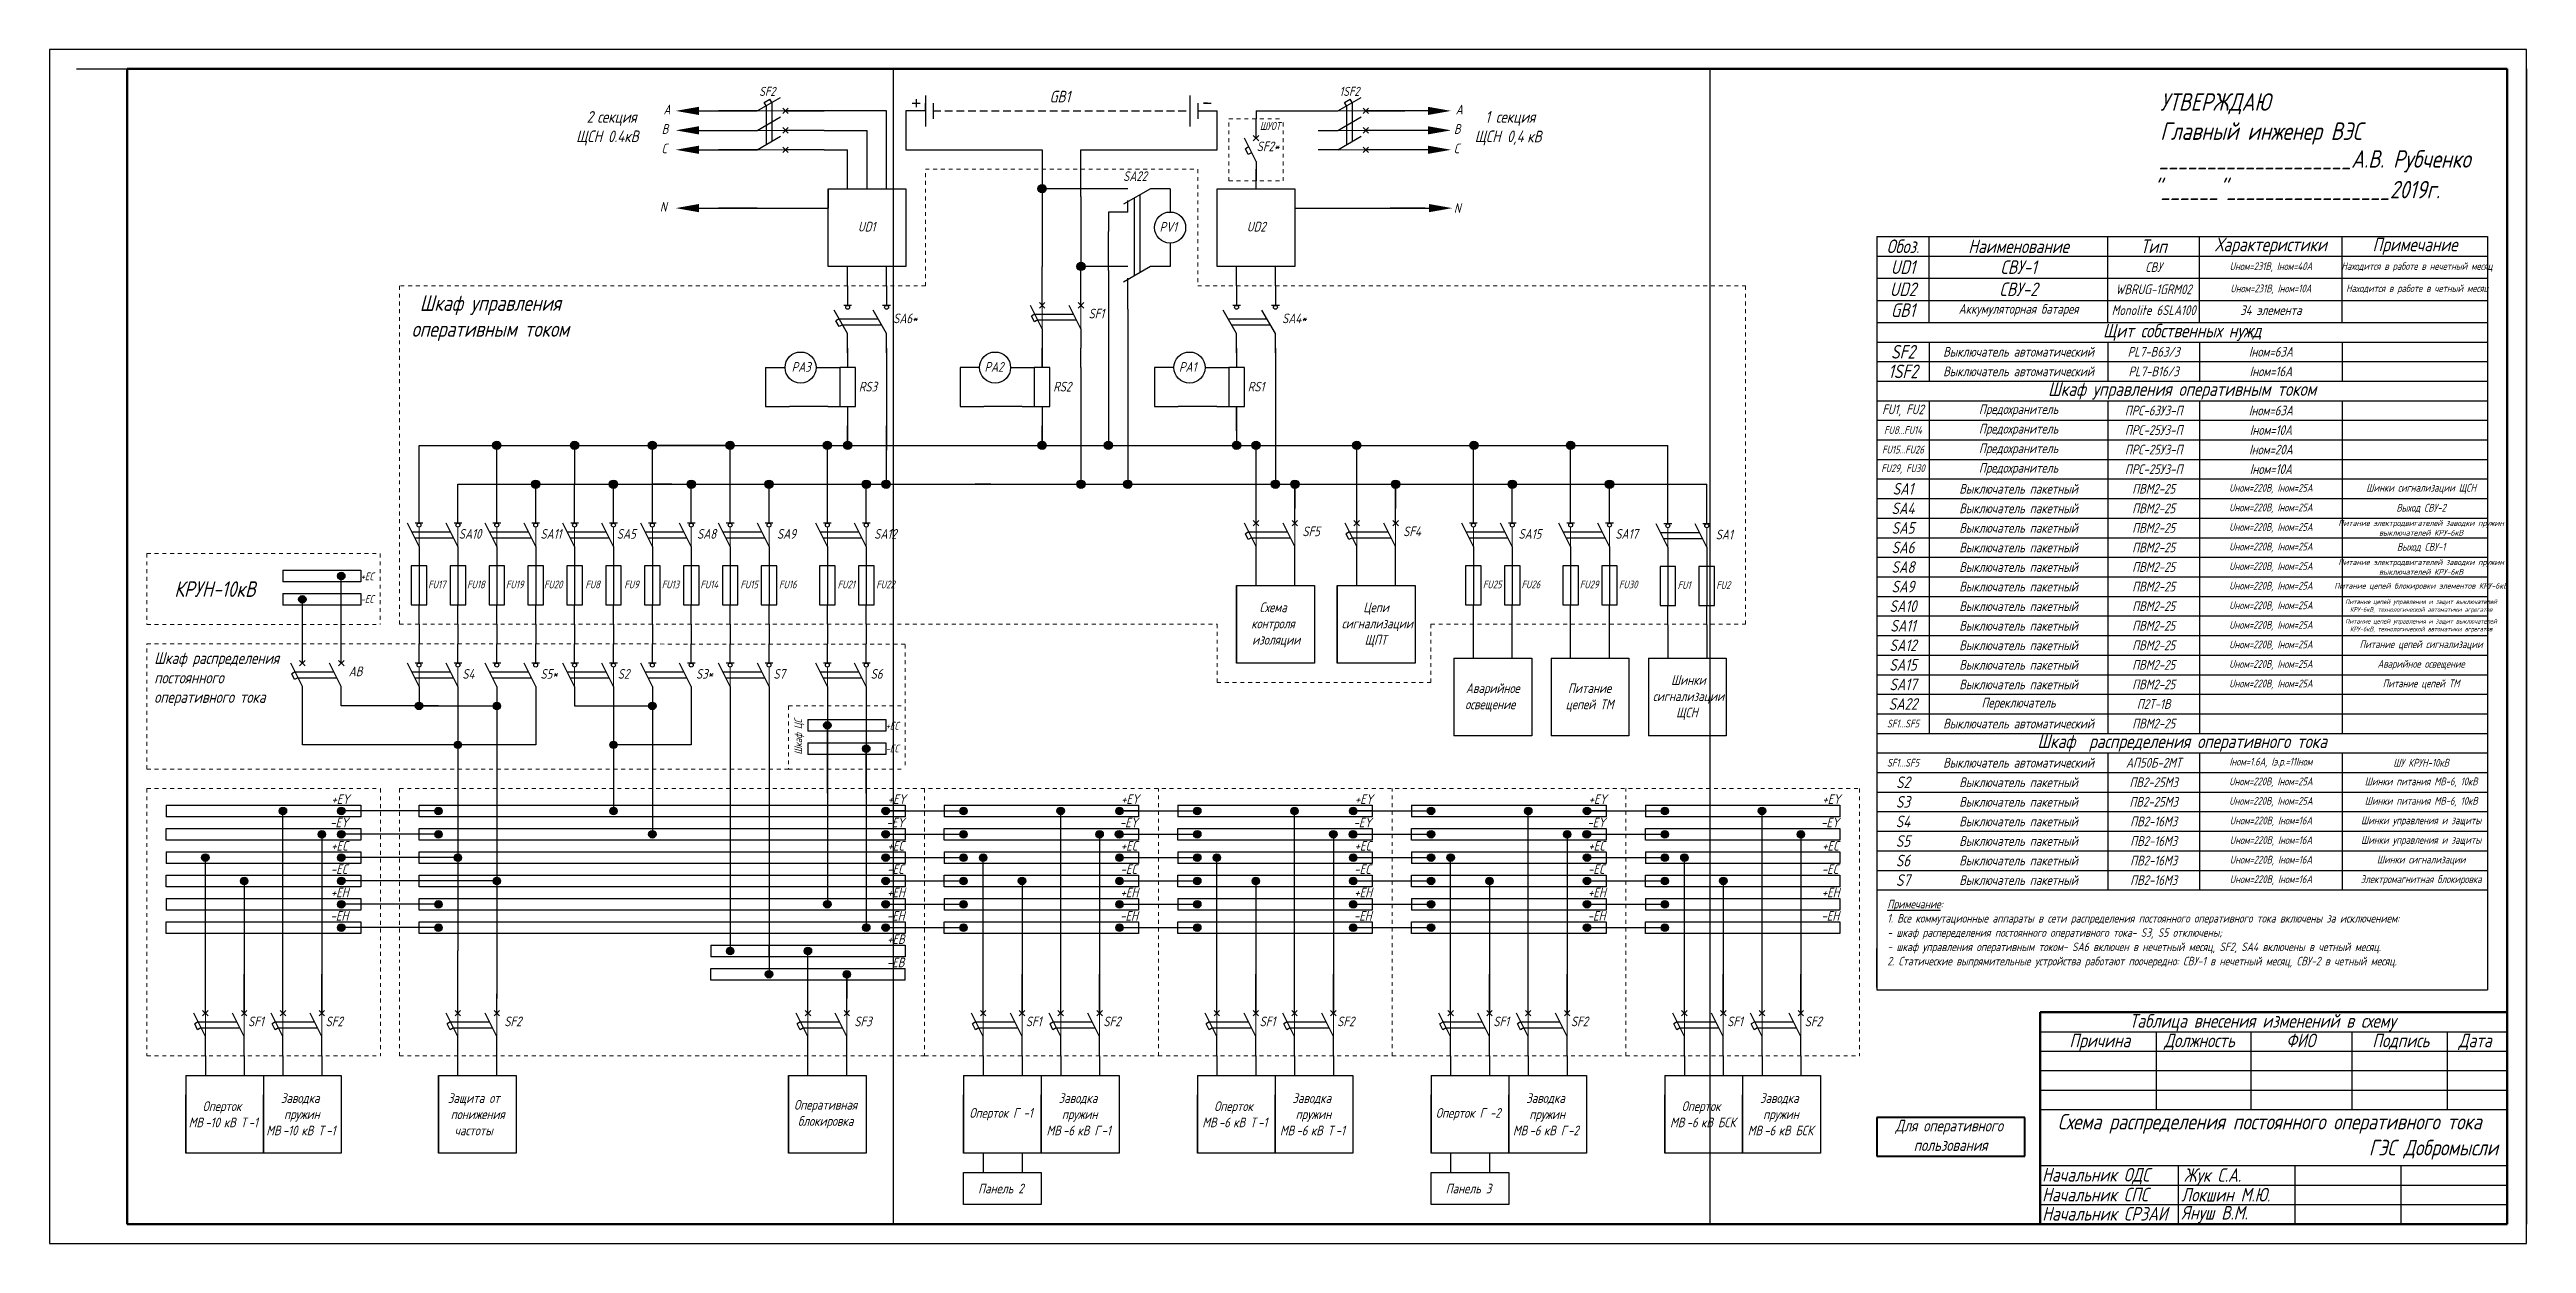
# Model space of a CAD drawing. Header units: millimetres. Extents: x 9 to 3294, y -207 to 2229.
# Drawn here: x 2657 to 3294, y 1922 to 2229 of the extents above; entities outside this region: 1.
import ezdxf

# ---------------------------------------------------------------- set-up
doc = ezdxf.new("R2010")
doc.units = ezdxf.units.MM
doc.linetypes.add('JIS_02_1.0', pattern=[2, 1, -1])
doc.layers.add('Разрывы', color=14, linetype='Continuous', lineweight=13)
doc.layers.add('Рамка', color=70, linetype='Continuous', plot=False)
doc.styles.add('eskdw', font='gost_0.ttf', dxfattribs={"oblique": 15})
doc.styles.get("Standard").update_dxf_attribs({"font": 'gost_0.ttf', "oblique": 15, "height": 2.5})

msp = doc.modelspace()

# ---------------------------------------------------------------- texts
at = {"style": 'eskdw', "oblique": 15}
for s, height, p in [('SF2', 2.355, (2839.44, 2217.01)), ('1SF2', 2.355, (2988.67, 2217.01)), ('УТВЕРЖДАЮ', 4.5, (3199.71, 2213.21)), ('А', 2.5, (2814.85, 2212.27)), ('А', 2.5, (3018.56, 2212.27)), ('Главный инженер ВЭС', 4.5, (3199.71, 2205.71)), ('В', 2.5, (2814.39, 2207.27)), ('С', 2.5, (2814.39, 2202.27)), ('SF2*', 2.5, (2967.39, 2202.8)), ('В', 2.5, (3018.1, 2207.27)), ('С', 2.5, (3018.1, 2202.27)), ('____________________А.В. Рубченко', 4.5, (3199.46, 2198.56)), ('"______"_________________2019г. ', 4.5, (3197.84, 2190.68)), ('N', 2.5, (2813.93, 2187.27)), ('UD1', 2.5, (2864.85, 2182.15)), ('PV1', 2.5, (2942.41, 2182.08)), ('UD2', 2.5, (2964.85, 2182.15)), ('N', 2.5, (3018.08, 2186.93)), ('SA6*', 2.5, (2873.9, 2158.57)), ('SF1', 2.5, (2924.13, 2159.8)), ('SA4*', 2.5, (2973.9, 2158.57)), ('PA3', 2.5, (2847.81, 2146.08)), ('PA2', 2.5, (2897.4, 2146.08)), ('PA1', 2.5, (2947.41, 2146.08)), ('RS3', 2.5, (2865.08, 2141.01)), ('RS2', 2.5, (2915.07, 2141.01)), ('RS1', 2.5, (2965.08, 2141.01)), ('SF5', 2.5, (2979.13, 2103.8)), ('SF4', 2.5, (3005.04, 2103.8)), ('Схема', 2.5, (2968.12, 2084.27)), ('Цепи', 2.5, (2994.79, 2084.27)), ('контроля', 2.5, (2965.99, 2080.1)), ('изоляции', 2.5, (2966.21, 2075.93)), ('сигнализации', 2.5, (2989.26, 2080.1)), ('ЩПТ', 2.5, (2995.15, 2075.93)), ('АВ', 2.5, (2733.92, 2067.8)), ('Аварийное', 2.5, (3021.17, 2063.48)), ('Питание', 2.5, (3047.42, 2063.49)), ('сигнализации', 2.5, (3069.26, 2061.4)), ('Шинки', 2.5, (3073.94, 2065.57)), ('освещение', 2.5, (3020.99, 2059.32)), ('цепей ТМ', 2.5, (3046.84, 2059.31)), ('ЩСН', 2.5, (3075.23, 2057.24)), ('SF1', 2.5, (2708.02, 1977.79)), ('SF2', 2.5, (2727.96, 1977.79)), ('SF2', 2.5, (2773.91, 1977.79)), ('SF3', 2.5, (2863.91, 1977.79)), ('SF1', 2.5, (2908.01, 1977.79)), ('SF2', 2.5, (2927.95, 1977.79)), ('SF1', 2.5, (2968.12, 1977.79)), ('SF2', 2.5, (2988.06, 1977.79)), ('SF1', 2.5, (3028.23, 1977.79)), ('SF2', 2.5, (3048.17, 1977.79)), ('SF1', 2.5, (3088.33, 1977.79)), ('SF2', 2.5, (3108.28, 1977.79)), ('Оперток', 2.5, (2696.36, 1956)), ('Заводка', 2.5, (2716.48, 1958.08)), ('пружин', 2.5, (2717.29, 1953.92)), ('Защита от', 2.5, (2759.42, 1958.08)), ('понижения', 2.5, (2760.14, 1953.91)), ('Оперативная', 2.5, (2848.44, 1956.35)), ('Оперток Г', 2.5, (2893.52, 1954.26)), ('-1', 2.5, (2907.4, 1954.26)), ('Заводка', 2.5, (2916.47, 1958.08)), ('пружин', 2.5, (2917.29, 1953.92)), ('Оперток', 2.5, (2956.46, 1956)), ('Заводка', 2.5, (2976.58, 1958.08)), ('пружин', 2.5, (2977.39, 1953.92)), ('Оперток Г', 2.5, (3013.46, 1954.26)), ('-2', 2.5, (3027.34, 1954.26)), ('Заводка', 2.5, (3036.69, 1958.08)), ('пружин', 2.5, (3037.5, 1953.92)), ('Оперток', 2.5, (3076.68, 1956)), ('Заводка', 2.5, (3096.8, 1958.08)), ('пружин', 2.5, (3097.61, 1953.92)), ('МВ', 2.5, (2692.76, 1951.82)), ('-10', 2.5, (2697.01, 1951.82)), ('кВ Т', 2.5, (2701.79, 1951.82)), ('-1', 2.5, (2708.17, 1951.82)), ('МВ', 2.5, (2712.71, 1949.74)), ('-10', 2.5, (2716.96, 1949.74)), ('кВ Т', 2.5, (2721.73, 1949.74)), ('-1', 2.5, (2728.12, 1949.74)), ('частоты', 2.5, (2761.13, 1949.74)), ('блокировка', 2.5, (2849.43, 1952.18)), ('МВ', 2.5, (2913.33, 1949.74)), ('-6', 2.5, (2917.57, 1949.74)), ('кВ Г', 2.5, (2921.28, 1949.74)), ('-1', 2.5, (2927.48, 1949.74)), ('МВ', 2.5, (2953.4, 1951.82)), ('-6', 2.5, (2957.65, 1951.82)), ('кВ Т', 2.5, (2961.35, 1951.82)), ('-1', 2.5, (2967.74, 1951.82)), ('МВ', 2.5, (2973.35, 1949.74)), ('-6', 2.5, (2977.59, 1949.74)), ('кВ Т', 2.5, (2981.3, 1949.74)), ('-1', 2.5, (2987.68, 1949.74)), ('МВ', 2.5, (3033.27, 1949.74)), ('-6', 2.5, (3037.51, 1949.74)), ('кВ Г', 2.5, (3041.22, 1949.74)), ('-2', 2.5, (3047.43, 1949.74)), ('МВ', 2.5, (3073.68, 1951.82)), ('-6', 2.5, (3077.93, 1951.82)), ('кВ БСК', 2.5, (3081.63, 1951.82)), ('МВ', 2.5, (3093.63, 1949.74)), ('-6', 2.5, (3097.87, 1949.74)), ('кВ БСК', 2.5, (3101.58, 1949.74)), ('Панель 2', 2.5, (2895.76, 1934.82)), ('Панель 3', 2.5, (3015.98, 1934.82)), ('Начальник СПС', 3.5, (3169.34, 1932.76)), ('Локшин М.Ю.', 3.5, (3205.11, 1932.73)), ('Жук С.А.', 3.5, (3205.78, 1937.79)), ('Начальник СРЗАИ ', 3.5, (3169.38, 1927.83)), ('Януш В.М.', 3.5, (3205.15, 1928.09))]:
    msp.add_text(s, height=height, dxfattribs=at).set_placement(p)
at = {"color": 0, "style": 'eskdw', "oblique": 15}
for s, height, p in [('GB1', 3, (2914.11, 2215.34)), ('2', 3, (2795.1, 2210.13)), ('секция', 3, (2797.83, 2210.13)), ('1', 3, (3026.15, 2210.13)), ('секция', 3, (3028.89, 2210.13)), ('ЩСН 0.4кВ ', 3, (2792.39, 2205.13)), ('ЩСН ', 3, (3023.44, 2205.13)), ('0,4 ', 3, (3031.75, 2205.13)), ('кВ', 3, (3036.94, 2205.08)), ('SA22', 2.5, (2933.02, 2195.13)), ('SA10', 2.5, (2762.21, 2103.15)), ('SA11', 2.5, (2783.2, 2103.15)), ('SA5', 2.5, (2802.84, 2103.15)), ('SA8', 2.5, (2823.47, 2103.15)), ('SA9', 2.5, (2844.01, 2103.15)), ('SA12', 2.5, (2869.01, 2103.15)), ('SA15', 2.5, (3034.68, 2103.15)), ('SA17', 2.5, (3059.59, 2103.15)), ('SA1', 2.5, (3085.4, 2102.98)), ('+EC', 2, (2736.97, 2092.48)), ('FU17', 2, (2754.33, 2090.4)), ('FU18', 2, (2764.33, 2090.4)), ('FU19', 2, (2774.33, 2090.4)), ('FU20', 2, (2784.12, 2090.4)), ('FU8', 2, (2794.76, 2090.4)), ('FU9', 2, (2804.76, 2090.4)), ('FU13', 2, (2814.4, 2090.4)), ('FU14', 2, (2824.33, 2090.4)), ('FU15', 2, (2834.62, 2090.4)), ('FU16', 2, (2844.55, 2090.4)), ('FU21', 2, (2859.62, 2090.4)), ('FU22', 2, (2869.55, 2090.4)), ('FU25', 2, (3025.53, 2090.4)), ('FU26', 2, (3035.46, 2090.4)), ('FU29', 2, (3050.46, 2090.4)), ('FU30', 2, (3060.53, 2090.4)), ('FU1', 2, (3075.61, 2090.23)), ('FU2', 2, (3085.53, 2090.23)), ('-EC', 2, (2736.97, 2086.64)), ('S4', 2.5, (2763.11, 2067.15)), ('S5*', 2.5, (2783.2, 2067.15)), ('S2', 2.5, (2803.1, 2067.15)), ('S3*', 2.5, (2823.2, 2067.15)), ('S7', 2.5, (2843.11, 2067.15)), ('S6', 2.5, (2868.11, 2067.15)), ('+EC', 2, (2871.96, 2054.07)), ('-EC', 2, (2871.96, 2048.23)), ('+EY', 2.5, (2729.47, 2034.95)), ('+EY', 2.5, (2872.51, 2034.95)), ('+EY', 2.5, (2932.51, 2034.95)), ('+EY', 2.5, (2992.62, 2034.95)), ('+EY', 2.5, (3052.73, 2034.95)), ('+EY', 2.5, (3112.84, 2034.95)), ('-EY', 2.5, (2729.14, 2028.95)), ('+EC', 2.5, (2729.4, 2022.95)), ('-EY', 2.5, (2872.18, 2028.95)), ('+EC', 2.5, (2872.44, 2022.95)), ('-EY', 2.5, (2932.18, 2028.95)), ('+EC', 2.5, (2932.44, 2022.95)), ('-EY', 2.5, (2992.28, 2028.95)), ('+EC', 2.5, (2992.55, 2022.95)), ('-EY', 2.5, (3052.39, 2028.95)), ('+EC', 2.5, (3052.66, 2022.95)), ('-EY', 2.5, (3112.5, 2028.95)), ('+EC', 2.5, (3112.77, 2022.95)), ('-EC', 2.5, (2729.32, 2016.95)), ('-EC', 2.5, (2872.36, 2016.95)), ('-EC', 2.5, (2932.36, 2016.95)), ('-EC', 2.5, (2992.46, 2016.95)), ('-EC', 2.5, (3052.57, 2016.95)), ('-EC', 2.5, (3112.68, 2016.95)), ('+EH', 2.5, (2729.31, 2010.95)), ('+EH', 2.5, (2872.35, 2010.95)), ('+EH', 2.5, (2932.35, 2010.95)), ('+EH', 2.5, (2992.46, 2010.95)), ('+EH', 2.5, (3052.57, 2010.95)), ('+EH', 2.5, (3112.68, 2010.95)), ('-EH', 2.5, (2729.23, 2004.95)), ('-EH', 2.5, (2872.27, 2004.95)), ('-EH', 2.5, (2932.27, 2004.95)), ('-EH', 2.5, (2992.37, 2004.95)), ('-EH', 2.5, (3052.48, 2004.95)), ('-EH', 2.5, (3112.59, 2004.95)), ('+EB', 2.5, (2872.35, 1998.95)), ('-EB', 2.5, (2872.27, 1992.95))]:
    msp.add_text(s, height=height, dxfattribs=at).set_placement(p)
at = {"lineweight": 50, "style": 'eskdw', "oblique": 15}
msp.add_text('Начальник ОДС', height=3.5, dxfattribs=at).set_placement((3169.34, 1937.87))
for s, width, insert, char_height, attachment_point in [('ШУОТ', 15.7108, (2970.82, 2209.28), 2, 5), ('Шкаф управления оперативным током', 62.6443, (2770.33, 2159.88), 4, 5), ('КРУН-10кВ', 35, (2699.5, 2090.2), 4, 5), ('Шкаф распределения постоянного оперативного тока', 35, (2683.91, 2067.05), 3, 4), ('\\pi7.4656;Причина', 29.879, (3168.88, 1975.9), 3.5, 1), ('\\pi4.8124;Должность', 29.879, (3195.91, 1975.9), 3.5, 1), ('\\pi10.838;ФИО', 29.879, (3221.25, 1975.9), 3.5, 1), ('\\pi7.5904;{\\fGOST_type_A|b0|i0|c204|p2;Подпись}', 29.879, (3246.65, 1975.9), 3.5, 1), ('\\pi9.9324;Дата', 29.879, (3266.49, 1975.9), 3.5, 1)]:
    msp.add_mtext_dynamic_manual_height_columns(s, width=width, gutter_width=12.5, heights=[0], dxfattribs=dict(insert=insert, char_height=char_height, attachment_point=attachment_point))
at = {"lineweight": -2, "attachment_point": 5, "style": 'eskdw'}
for s, insert, char_height, width in [('Обоз.', (3133.56, 2178.35), 3.5, 13.3857), ('Наименование', (3163.28, 2178.35), 3.5, 45.8138), ('Тип', (3198.02, 2178.35), 3.5, 23.4148), ('Характеристики', (3228.16, 2178.35), 3.5, 36.6281), ('Примечание', (3265.21, 2178.35), 3.5, 37.2297), ('UD1', (3133.56, 2172.99), 3.5, 13.3857), ('СВУ-1', (3163.28, 2172.99), 3.5, 45.8138), ('СВУ', (3198.02, 2172.99), 2.5, 23.4148), ('Uном=231В, Iном=40А', (3228.16, 2172.99), 2, 36.6281), ('Находится в работе в нечетный месяц', (3265.74, 2172.99), 1.9, 37.2297), ('UD2', (3133.56, 2167.29), 3.5, 13.3857), ('СВУ-2', (3163.28, 2167.29), 3.5, 45.8138), ('WBRUG-1GRM02', (3198.02, 2167.29), 2.5, 23.4148), ('Uном=231В, Iном=10А', (3228.16, 2167.29), 2, 36.6281), ('\\pt1.9;Находится в работе в четный месяц', (3265.81, 2167.29), 1.9, 37.2297), ('GB1', (3133.56, 2161.92), 3.5, 13.3857), ('Аккумуляторная батарея', (3163.28, 2161.92), 2.5, 45.8138), ('Monolite 6SLA100', (3198.02, 2161.92), 2.5, 23.4148), ('34 элемента', (3228.16, 2161.92), 2.5, 36.6281), ('SF2', (3133.56, 2151.23), 3.5, 13.3857), ('Щит собственных нужд', (3205.35, 2156.19), 3.5, 156.9521), ('1SF2', (3133.56, 2146.19), 3.5, 13.3857), ('Выключатель автоматический', (3163.28, 2151.23), 2.5, 45.8138), ('Выключатель автоматический', (3163.28, 2146.19), 2.5, 45.8138), ('PL7-B63/3', (3198.02, 2151.23), 2.5, 23.4148), ('PL7-B16/3', (3198.02, 2146.19), 2.5, 23.4148), ('Iном=63А', (3228.16, 2151.23), 2.5, 36.6281), ('Iном=16А', (3228.16, 2146.19), 2.5, 36.6281), ('Шкаф управления оперативным током ', (3205.35, 2141.16), 3.5, 156.9521), ('FU1, FU2', (3133.56, 2136.13), 2.5, 13.3857), ('Предохранитель ', (3163.28, 2136.13), 2.5, 45.8138), ('ПРС-63У3-П', (3198.02, 2136.13), 2.5, 23.4148), ('Iном=63А', (3228.16, 2136.13), 2.5, 36.6281), ('FU8...FU14', (3133.56, 2131.1), 2, 13.3857), ('Предохранитель ', (3163.28, 2131.1), 2.5, 45.8138), ('Предохранитель ', (3163.28, 2126.07), 2.5, 45.8138), ('ПРС-25У3-П', (3198.02, 2131.1), 2.5, 23.4148), ('ПРС-25У3-П', (3198.02, 2126.07), 2.5, 23.4148), ('Iном=20А', (3228.16, 2126.07), 2.5, 36.6281), ('Iном=10А', (3228.16, 2131.1), 2.5, 36.6281), ('FU29, FU30', (3133.56, 2121.04), 2, 13.3857), ('FU15...FU26', (3133.56, 2126.07), 2, 13.3857), ('Предохранитель ', (3163.28, 2121.04), 2.5, 45.8138), ('ПРС-25У3-П', (3198.02, 2121.04), 2.5, 23.4148), ('Iном=10А', (3228.16, 2121.04), 2.5, 36.6281), ('SА1', (3133.56, 2116), 3, 13.3857), ('Выключатель пакетный', (3163.28, 2116), 2.5, 45.8138), ('ПВМ2-25', (3198.02, 2116), 2.5, 23.4148), ('Uном=220В, Iном=25А', (3228.16, 2116), 2, 36.6281), ('Шинки сигнализации ЩСН', (3266.8, 2116), 2, 37.2297), ('SА4', (3133.56, 2110.97), 3, 13.3857), ('Выключатель пакетный', (3163.28, 2110.97), 2.5, 45.8138), ('ПВМ2-25', (3198.02, 2110.97), 2.5, 23.4148), ('Uном=220В, Iном=25А', (3228.16, 2110.97), 2, 36.6281), ('Выход СВУ-2', (3266.8, 2110.97), 2, 37.2297), ('SА5', (3133.56, 2105.94), 3, 13.3857), ('SА6', (3133.56, 2100.91), 3, 13.3857), ('Выключатель пакетный', (3163.28, 2105.94), 2.5, 45.8138), ('Выключатель пакетный', (3163.28, 2100.91), 2.5, 45.8138), ('ПВМ2-25', (3198.02, 2105.94), 2.5, 23.4148), ('ПВМ2-25', (3198.02, 2100.91), 2.5, 23.4148), ('Uном=220В, Iном=25А', (3228.16, 2105.94), 2, 36.6281), ('Uном=220В, Iном=25А', (3228.16, 2100.91), 2, 36.6281), ('Питание электродвигателей заводки пружин выключателей КРУ-6кВ', (3266.8, 2105.94), 1.5, 37.2297), ('Выход СВУ-1', (3266.8, 2100.91), 2, 37.2297), ('SА8', (3133.56, 2095.88), 3, 13.3857), ('Выключатель пакетный', (3163.28, 2095.88), 2.5, 45.8138), ('ПВМ2-25', (3198.02, 2095.88), 2.5, 23.4148), ('Uном=220В, Iном=25А', (3228.16, 2095.88), 2, 36.6281), ('Питание электродвигателей заводки пружин выключателей КРУ-6кВ', (3266.8, 2095.88), 1.5, 37.2297), ('SА9', (3133.56, 2090.85), 3, 13.3857), ('Выключатель пакетный', (3163.28, 2090.85), 2.5, 45.8138), ('ПВМ2-25', (3198.02, 2090.85), 2.5, 23.4148), ('Uном=220В, Iном=25А', (3228.16, 2090.85), 2, 36.6281), ('Питание цепей блокировки элементов КРУ-6кВ', (3266.8, 2090.85), 1.5, 37.2297), ('SА10', (3133.56, 2085.81), 3, 13.3857), ('Выключатель пакетный', (3163.28, 2085.81), 2.5, 45.8138), ('ПВМ2-25', (3198.02, 2085.81), 2.5, 23.4148), ('Uном=220В, Iном=25А', (3228.16, 2085.81), 2, 36.6281), ('Питание цепей управления и защит выключателей КРУ-6кВ, технологической автоматики агрегатов', (3266.8, 2085.81), 1.2, 37.2297), ('SА12', (3133.56, 2075.75), 3, 13.3857), ('SА11', (3133.56, 2080.78), 3, 13.3857), ('Выключатель пакетный', (3163.28, 2080.78), 2.5, 45.8138), ('Выключатель пакетный', (3163.28, 2075.75), 2.5, 45.8138), ('ПВМ2-25', (3198.02, 2080.78), 2.5, 23.4148), ('ПВМ2-25', (3198.02, 2075.75), 2.5, 23.4148), ('Uном=220В, Iном=25А', (3228.16, 2080.78), 2, 36.6281), ('Uном=220В, Iном=25А', (3228.16, 2075.75), 2, 36.6281), ('Питание цепей управления и защит выключателей КРУ-6кВ, технологической автоматики агрегатов', (3266.8, 2080.78), 1.2, 37.2297), ('Питание цепей сигнализации', (3266.8, 2075.75), 2, 37.2297), ('SА15', (3133.56, 2070.72), 3, 13.3857), ('Выключатель пакетный', (3163.28, 2070.72), 2.5, 45.8138), ('ПВМ2-25', (3198.02, 2070.72), 2.5, 23.4148), ('Uном=220В, Iном=25А', (3228.16, 2070.72), 2, 36.6281), ('Аварийное освещение', (3266.8, 2070.72), 2, 37.2297), ('SА17', (3133.56, 2065.69), 3, 13.3857), ('Выключатель пакетный', (3163.28, 2065.69), 2.5, 45.8138), ('ПВМ2-25', (3198.02, 2065.69), 2.5, 23.4148), ('Uном=220В, Iном=25А', (3228.16, 2065.69), 2, 36.6281), ('Питание цепей ТМ', (3266.8, 2065.69), 2, 37.2297), ('SА22', (3133.56, 2060.66), 3, 13.3857), ('Переключатель', (3163.28, 2060.66), 2.5, 45.8138), ('П2Т-1В', (3198.02, 2060.66), 2.5, 23.4148), ('SF1...SF5', (3133.56, 2055.62), 2, 13.3857), ('Выключатель автоматический', (3163.28, 2055.62), 2.5, 45.8138), ('Шкаф  распределения оперативного тока', (3205.35, 2050.59), 3.5, 156.9521), ('ПВМ2-25', (3198.02, 2055.62), 2.5, 23.4148), ('SF1...SF5', (3133.56, 2045.56), 2, 13.3857), ('Выключатель автоматический', (3163.28, 2045.56), 2.5, 45.8138), ('АП50Б-2МТ', (3198.02, 2045.56), 2.5, 23.4148), ('Iном=1.6А, Iэ.р.=11Iном', (3228.16, 2045.56), 2, 36.6281), ('ШУ КРУН-10кВ', (3266.8, 2045.56), 2, 37.2297), ('S2', (3133.56, 2040.53), 3, 13.3857), ('Выключатель пакетный', (3163.28, 2040.53), 2.5, 45.8138), ('ПВ2-25М3', (3198.02, 2040.53), 2.5, 23.4148), ('Uном=220В, Iном=25А', (3228.16, 2040.53), 2, 36.6281), ('Шинки питания МВ-6, 10кВ', (3266.8, 2040.53), 2, 37.2297), ('S4', (3133.56, 2030.47), 3, 13.3857), ('S3', (3133.56, 2035.5), 3, 13.3857), ('Выключатель пакетный', (3163.28, 2035.5), 2.5, 45.8138), ('Выключатель пакетный', (3163.28, 2030.47), 2.5, 45.8138), ('ПВ2-25М3', (3198.02, 2035.5), 2.5, 23.4148), ('ПВ2-16М3', (3198.02, 2030.47), 2.5, 23.4148), ('Uном=220В, Iном=25А', (3228.16, 2035.5), 2, 36.6281), ('Uном=220В, Iном=16А', (3228.16, 2030.47), 2, 36.6281), ('Шинки управления и защиты', (3266.8, 2030.47), 2, 37.2297), ('Шинки питания МВ-6, 10кВ', (3266.8, 2035.5), 2, 37.2297), ('S5', (3133.56, 2025.43), 3, 13.3857), ('Выключатель пакетный', (3163.28, 2025.43), 2.5, 45.8138), ('ПВ2-16М3', (3198.02, 2025.43), 2.5, 23.4148), ('Uном=220В, Iном=16А', (3228.16, 2025.43), 2, 36.6281), ('Шинки управления и защиты', (3266.8, 2025.43), 2, 37.2297), ('S6', (3133.56, 2020.4), 3, 13.3857), ('Выключатель пакетный', (3163.28, 2020.4), 2.5, 45.8138), ('ПВ2-16М3', (3198.02, 2020.4), 2.5, 23.4148), ('Uном=220В, Iном=16А', (3228.16, 2020.4), 2, 36.6281), ('Шинки сигнализации', (3266.8, 2020.4), 2, 37.2297), ('S7', (3133.56, 2015.37), 3, 13.3857), ('Выключатель пакетный', (3163.28, 2015.37), 2.5, 45.8138), ('ПВ2-16М3', (3198.02, 2015.37), 2.5, 23.4148), ('Uном=220В, Iном=16А', (3228.16, 2015.37), 2, 36.6281), ('Электромагнитная блокировка', (3266.8, 2015.37), 2, 37.2297)]:
    msp.add_mtext(s, dxfattribs=dict(at, insert=insert, char_height=char_height, width=width))
at = {"insert": (2849.78, 2052.21), "char_height": 2, "attachment_point": 5, "rotation": 90}
msp.add_mtext_dynamic_manual_height_columns('Шкаф ЦС', width=15.7108, gutter_width=12.5, heights=[0], dxfattribs=at)
at = {"attachment_point": 1, "style": 'eskdw'}
for s, insert, char_height, width in [('{\\LПримечание}:\\P1. Все коммутационные аппараты в сети распределения постоянного оперативного тока включены за исключением: \\P- шкаф распеределения постоянного оперативного тока- S3, S5 отключены;\\P- шкаф управления оперативным током- SA6 включен в нечетный месяц, SF2, SA4 включены в четный месяц.\\P2. Статические выпрямительные устройства работают поочередно: СВУ-1 в нечетный месяц, СВУ-2 в четный месяц.', (3129.54, 2010.32), 2.2, 162.3541), ('\\pi27.615;Таблица внесения изменений в схему', (3164.18, 1980.94), 3.5, 122.5425), ('\\pi9.1735;Схема распределения постоянного оперативного тока \\P\\pi89.185;ГЭС Добромысли', (3164.18, 1955.26), 4, 122.5425)]:
    msp.add_mtext(s, dxfattribs=dict(at, insert=insert, char_height=char_height, width=width))
at = {"lineweight": 40, "insert": (3129.43, 1953.74), "char_height": 3, "width": 32.9128, "attachment_point": 1, "style": 'eskdw'}
msp.add_mtext('\\pi2.2046;Для оперативного \\P\\pi6.8948;пользования', dxfattribs=at)

# ---------------------------------------------------------------- blocks, each defined once
blk = doc.blocks.new('*T17')
at = {"color": 0, "linetype": 'ByBlock', "lineweight": -2, "transparency": 16777216}
for p, q in [((0, 0), (157.07, 0)), ((0, 0), (0, -171.33)), ((13.51, 0), (13.51, -37)), ((59.44, 0), (59.44, -37)), ((82.97, 0), (82.97, -37)), ((119.72, 0), (119.72, -37)), ((157.07, 0), (157.07, -171.33)), ((0, -7.67), (157.07, -7.67)), ((0, -15.33), (157.07, -15.33)), ((0, -23), (157.07, -23)), ((0, -30.67), (157.07, -30.67)), ((0, -37), (157.07, -37)), ((0, -44.67), (157.07, -44.67)), ((13.51, -44.67), (13.51, -100.33)), ((59.44, -44.67), (59.44, -100.33)), ((82.97, -44.67), (82.97, -100.33)), ((119.72, -44.67), (119.72, -100.33)), ((0, -54.33), (157.07, -54.33)), ((0, -62), (157.07, -62)), ((0, -69.67), (157.07, -69.67)), ((0, -77.33), (157.07, -77.33)), ((0, -85), (157.07, -85)), ((0, -92.67), (157.07, -92.67)), ((0, -100.33), (157.07, -100.33)), ((0, -139.67), (157.07, -139.67)), ((0, -171.33), (157.07, -171.33))]:
    blk.add_line(p, q, dxfattribs=at)
at = {"color": 0, "lineweight": -2, "transparency": 16777216, "attachment_point": 2}
for s, insert, char_height, width in [('SA12', (6.75, -1.5), 3.5, 10.5057), ('Выключатель пакетный', (36.47, -1.5), 2.5, 42.9338), ('ПВ2-25М3', (71.21, -1.5), 2.5, 20.5348), ('Uном=220В, Iном=25А', (101.35, -1.5), 2, 33.7481), ('Питание цепей сигнализации', (138.4, -1.5), 2, 34.3497), ('SA15', (6.75, -9.17), 3.5, 10.5057), ('Выключатель пакетный', (36.47, -9.17), 2.5, 42.9338), ('ПВ2-25М3', (71.21, -9.17), 2.5, 20.5348), ('Uном=220В, Iном=25А', (101.35, -9.17), 2, 33.7481), ('Аварийное освещение', (138.4, -9.17), 2, 34.3497), ('SA17', (6.75, -16.83), 3.5, 10.5057), ('Выключатель пакетный', (36.47, -16.83), 2.5, 42.9338), ('ПВ2-25М3', (71.21, -16.83), 2.5, 20.5348), ('Uном=220В, Iном=25А', (101.35, -16.83), 2, 33.7481), ('Питание цепей ТМ', (138.4, -16.83), 2, 34.3497), ('SA22', (6.75, -24.5), 3.5, 10.5057), ('Переключатель ', (36.47, -24.5), 2.5, 42.9338), ('П2Т-1В', (71.21, -24.5), 2.5, 20.5348), ('SF1...SF5', (6.75, -32.17), 2.5, 10.5057), ('Выключатель автоматический', (36.47, -32.17), 2.5, 42.9338), ('АК63-3МГУ3', (71.21, -32.17), 2.5, 20.5348), ('Шкаф распределения оперативного тока', (78.54, -38.5), 3.5, 154.0721), ('АВ', (6.75, -46.17), 3.5, 10.5057), ('Выключатель автоматический', (36.47, -46.17), 2.5, 42.9338), ('АП50Б-2МТ', (71.21, -46.17), 2.5, 20.5348), ('Iном=1,6А, Iэм.р.=11 Iном', (101.35, -46.17), 2.5, 33.7481), ('ШУ КРУН-10кВ', (138.4, -46.17), 2.5, 34.3497), ('S2', (6.75, -55.83), 3.5, 10.5057), ('Выключатель пакетный', (36.47, -55.83), 2.5, 42.9338), ('ПВ2-25М3', (71.21, -55.83), 2.5, 20.5348), ('Uном=220В, Iном=25А', (101.35, -55.83), 2, 33.7481), ('Питание двигателей выключателей', (138.4, -55.83), 1.5, 34.3497), ('S3', (6.75, -63.5), 3.5, 10.5057), ('Выключатель пакетный', (36.47, -63.5), 2.5, 42.9338), ('ПВ2-25М3', (71.21, -63.5), 2.5, 20.5348), ('Uном=220В, Iном=25А', (101.35, -63.5), 2, 33.7481), ('Питание двигателей выключателей', (138.4, -63.5), 1.5, 34.3497), ('S4', (6.75, -71.17), 3.5, 10.5057), ('Выключатель пакетный', (36.47, -71.17), 2.5, 42.9338), ('ПВ2-16М3', (71.21, -71.17), 2.5, 20.5348), ('Uном=220В, Iном=16А', (101.35, -71.17), 2, 33.7481), ('Шинки управления и защиты', (138.4, -71.17), 2, 34.3497), ('S5', (6.75, -78.83), 3.5, 10.5057), ('Выключатель пакетный', (36.47, -78.83), 2.5, 42.9338), ('ПВ2-16М3', (71.21, -78.83), 2.5, 20.5348), ('Uном=220В, Iном=16А', (101.35, -78.83), 2, 33.7481), ('Шинки управления и защиты', (138.4, -78.83), 2, 34.3497), ('S6', (6.75, -86.5), 3.5, 10.5057), ('Выключатель пакетный', (36.47, -86.5), 2.5, 42.9338), ('ПВ2-16М3', (71.21, -86.5), 2.5, 20.5348), ('Uном=220В, Iном=16А', (101.35, -86.5), 2, 33.7481), ('Шинки сигнализации', (138.4, -86.5), 2, 34.3497), ('S7', (6.75, -94.17), 3.5, 10.5057), ('Выключатель пакетный', (36.47, -94.17), 2.5, 42.9338), ('ПВ2-16М3', (71.21, -94.17), 2.5, 20.5348), ('Uном=220В, Iном=16А', (101.35, -94.17), 2, 33.7481), ('Электромагнитная блокировка', (138.4, -94.17), 2, 34.3497)]:
    blk.add_mtext(s, dxfattribs=dict(at, insert=insert, char_height=char_height, width=width))

# ---------------------------------------------------------------- hatches: boundary and pattern name
h = msp.add_hatch(color=256)
edge = h.paths.add_edge_path()
edge.add_arc((2912.21, 2193.17), 1.08, 0, 360)
h = msp.add_hatch(color=256)
edge = h.paths.add_edge_path()
edge.add_arc((2922.21, 2173.17), 1.08, 0, 360)
h = msp.add_hatch(color=256)
edge = h.paths.add_edge_path()
edge.add_arc((2771.99, 2127.17), 1.08, 0, 360)
h = msp.add_hatch(color=256)
edge = h.paths.add_edge_path()
edge.add_arc((2791.99, 2127.17), 1.08, 0, 360)
h = msp.add_hatch(color=256)
edge = h.paths.add_edge_path()
edge.add_arc((2811.99, 2127.17), 1.08, 0, 360)
h = msp.add_hatch(color=256)
edge = h.paths.add_edge_path()
edge.add_arc((2831.99, 2127.17), 1.08, 0, 360)
h = msp.add_hatch(color=256)
edge = h.paths.add_edge_path()
edge.add_arc((2856.99, 2127.17), 1.08, 0, 360)
h = msp.add_hatch(color=256)
edge = h.paths.add_edge_path()
edge.add_arc((2862.21, 2127.17), 1.08, 0, 360)
h = msp.add_hatch(color=256)
edge = h.paths.add_edge_path()
edge.add_arc((2912.21, 2127.17), 1.08, 0, 360)
h = msp.add_hatch(color=256)
edge = h.paths.add_edge_path()
edge.add_arc((2929.24, 2127.17), 1.08, 0, 360)
h = msp.add_hatch(color=256)
edge = h.paths.add_edge_path()
edge.add_arc((2962.21, 2127.17), 1.08, 0, 360)
h = msp.add_hatch(color=256)
edge = h.paths.add_edge_path()
edge.add_arc((2967.21, 2127.17), 1.08, 0, 360)
h = msp.add_hatch(color=256)
edge = h.paths.add_edge_path()
edge.add_arc((2993.11, 2127.17), 1.08, 0, 360)
h = msp.add_hatch(color=256)
edge = h.paths.add_edge_path()
edge.add_arc((3023.23, 2127.17), 1.08, 0, 360)
h = msp.add_hatch(color=256)
edge = h.paths.add_edge_path()
edge.add_arc((3048.11, 2127.17), 1.08, 0, 360)
h = msp.add_hatch(color=256)
edge = h.paths.add_edge_path()
edge.add_arc((2781.99, 2117.17), 1.08, 0, 360)
h = msp.add_hatch(color=256)
edge = h.paths.add_edge_path()
edge.add_arc((2801.99, 2117.17), 1.08, 0, 360)
h = msp.add_hatch(color=256)
edge = h.paths.add_edge_path()
edge.add_arc((2821.99, 2117.17), 1.08, 0, 360)
h = msp.add_hatch(color=256)
edge = h.paths.add_edge_path()
edge.add_arc((2841.99, 2117.17), 1.08, 0, 360)
h = msp.add_hatch(color=256)
edge = h.paths.add_edge_path()
edge.add_arc((2866.99, 2117.17), 1.08, 0, 360)
h = msp.add_hatch(color=256)
edge = h.paths.add_edge_path()
edge.add_arc((2872.1, 2117.17), 1.08, 0, 360)
h = msp.add_hatch(color=256)
edge = h.paths.add_edge_path()
edge.add_arc((2922.21, 2117.17), 1.08, 0, 360)
h = msp.add_hatch(color=256)
edge = h.paths.add_edge_path()
edge.add_arc((2934.24, 2117.17), 1.08, 0, 360)
h = msp.add_hatch(color=256)
edge = h.paths.add_edge_path()
edge.add_arc((2972.21, 2117.17), 1.08, 0, 360)
h = msp.add_hatch(color=256)
edge = h.paths.add_edge_path()
edge.add_arc((2977.21, 2117.17), 1.08, 0, 360)
h = msp.add_hatch(color=256)
edge = h.paths.add_edge_path()
edge.add_arc((3003.11, 2117.17), 1.08, 0, 360)
h = msp.add_hatch(color=256)
edge = h.paths.add_edge_path()
edge.add_arc((3033.11, 2117.17), 1.08, 0, 360)
h = msp.add_hatch(color=256)
edge = h.paths.add_edge_path()
edge.add_arc((3058.11, 2117.17), 1.08, 0, 360)
h = msp.add_hatch(color=256)
edge = h.paths.add_edge_path()
edge.add_arc((2732, 2093.58), 0.957, 0, 360)
h = msp.add_hatch(color=256)
edge = h.paths.add_edge_path()
edge.add_arc((2732, 2093.58), 0.957, 0, 360)
h = msp.add_hatch(color=256)
edge = h.paths.add_edge_path()
edge.add_arc((2722, 2087.58), 0.957, 0, 360)
h = msp.add_hatch(color=256)
edge = h.paths.add_edge_path()
edge.add_arc((2722, 2087.58), 0.957, 0, 360)
h = msp.add_hatch(color=256)
edge = h.paths.add_edge_path()
edge.add_arc((2751.99, 2060.17), 0.957, 0, 360)
h = msp.add_hatch(color=256)
edge = h.paths.add_edge_path()
edge.add_arc((2771.99, 2060.17), 0.957, 0, 360)
h = msp.add_hatch(color=256)
edge = h.paths.add_edge_path()
edge.add_arc((2811.99, 2060.17), 0.957, 0, 360)
h = msp.add_hatch(color=256)
edge = h.paths.add_edge_path()
edge.add_arc((2761.99, 2050.17), 0.957, 0, 360)
h = msp.add_hatch(color=256)
edge = h.paths.add_edge_path()
edge.add_arc((2801.99, 2050.17), 0.957, 0, 360)
h = msp.add_hatch(color=256)
edge = h.paths.add_edge_path()
edge.add_arc((2856.99, 2055.17), 0.957, 0, 360)
h = msp.add_hatch(color=256)
edge = h.paths.add_edge_path()
edge.add_arc((2856.99, 2055.17), 0.957, 0, 360)
h = msp.add_hatch(color=256)
edge = h.paths.add_edge_path()
edge.add_arc((2866.99, 2049.17), 0.957, 0, 360)
h = msp.add_hatch(color=256)
edge = h.paths.add_edge_path()
edge.add_arc((2866.99, 2049.17), 0.957, 0, 360)
h = msp.add_hatch(color=256)
edge = h.paths.add_edge_path()
edge.add_arc((2717, 2033.16), 0.957, 0, 360)
h = msp.add_hatch(color=256)
edge = h.paths.add_edge_path()
edge.add_arc((2732, 2033.16), 0.957, 0, 360)
h = msp.add_hatch(color=256)
edge = h.paths.add_edge_path()
edge.add_arc((2732, 2033.16), 0.957, 0, 360)
h = msp.add_hatch(color=256)
edge = h.paths.add_edge_path()
edge.add_arc((2756.99, 2033.16), 0.957, 0, 360)
h = msp.add_hatch(color=256)
edge = h.paths.add_edge_path()
edge.add_arc((2756.99, 2033.16), 0.957, 0, 360)
h = msp.add_hatch(color=256)
edge = h.paths.add_edge_path()
edge.add_arc((2801.99, 2033.16), 0.957, 0, 360)
h = msp.add_hatch(color=256)
edge = h.paths.add_edge_path()
edge.add_arc((2871.99, 2033.16), 0.957, 0, 360)
h = msp.add_hatch(color=256)
edge = h.paths.add_edge_path()
edge.add_arc((2891.99, 2033.16), 0.957, 0, 360)
h = msp.add_hatch(color=256)
edge = h.paths.add_edge_path()
edge.add_arc((2891.99, 2033.16), 0.957, 0, 360)
h = msp.add_hatch(color=256)
edge = h.paths.add_edge_path()
edge.add_arc((2916.99, 2033.16), 0.957, 0, 360)
h = msp.add_hatch(color=256)
edge = h.paths.add_edge_path()
edge.add_arc((2932.1, 2033.16), 0.957, 0, 360)
h = msp.add_hatch(color=256)
edge = h.paths.add_edge_path()
edge.add_arc((2952.1, 2033.16), 0.957, 0, 360)
h = msp.add_hatch(color=256)
edge = h.paths.add_edge_path()
edge.add_arc((2952.1, 2033.16), 0.957, 0, 360)
h = msp.add_hatch(color=256)
edge = h.paths.add_edge_path()
edge.add_arc((2977.1, 2033.16), 0.957, 0, 360)
h = msp.add_hatch(color=256)
edge = h.paths.add_edge_path()
edge.add_arc((2992.21, 2033.16), 0.957, 0, 360)
h = msp.add_hatch(color=256)
edge = h.paths.add_edge_path()
edge.add_arc((3012.21, 2033.16), 0.957, 0, 360)
h = msp.add_hatch(color=256)
edge = h.paths.add_edge_path()
edge.add_arc((3012.21, 2033.16), 0.957, 0, 360)
h = msp.add_hatch(color=256)
edge = h.paths.add_edge_path()
edge.add_arc((3037.21, 2033.16), 0.957, 0, 360)
h = msp.add_hatch(color=256)
edge = h.paths.add_edge_path()
edge.add_arc((3052.32, 2033.16), 0.957, 0, 360)
h = msp.add_hatch(color=256)
edge = h.paths.add_edge_path()
edge.add_arc((3072.32, 2033.16), 0.957, 0, 360)
h = msp.add_hatch(color=256)
edge = h.paths.add_edge_path()
edge.add_arc((3072.32, 2033.16), 0.957, 0, 360)
h = msp.add_hatch(color=256)
edge = h.paths.add_edge_path()
edge.add_arc((3097.32, 2033.16), 0.957, 0, 360)
h = msp.add_hatch(color=256)
edge = h.paths.add_edge_path()
edge.add_arc((2727, 2027.16), 0.957, 0, 360)
h = msp.add_hatch(color=256)
edge = h.paths.add_edge_path()
edge.add_arc((2732, 2027.16), 0.957, 0, 360)
h = msp.add_hatch(color=256)
edge = h.paths.add_edge_path()
edge.add_arc((2732, 2027.16), 0.957, 0, 360)
h = msp.add_hatch(color=256)
edge = h.paths.add_edge_path()
edge.add_arc((2756.99, 2027.16), 0.957, 0, 360)
h = msp.add_hatch(color=256)
edge = h.paths.add_edge_path()
edge.add_arc((2811.99, 2027.16), 0.957, 0, 360)
h = msp.add_hatch(color=256)
edge = h.paths.add_edge_path()
edge.add_arc((2871.99, 2027.16), 0.957, 0, 360)
h = msp.add_hatch(color=256)
edge = h.paths.add_edge_path()
edge.add_arc((2891.99, 2027.16), 0.957, 0, 360)
h = msp.add_hatch(color=256)
edge = h.paths.add_edge_path()
edge.add_arc((2926.99, 2027.16), 0.957, 0, 360)
h = msp.add_hatch(color=256)
edge = h.paths.add_edge_path()
edge.add_arc((2931.99, 2027.16), 0.957, 0, 360)
h = msp.add_hatch(color=256)
edge = h.paths.add_edge_path()
edge.add_arc((2932.1, 2027.16), 0.957, 0, 360)
h = msp.add_hatch(color=256)
edge = h.paths.add_edge_path()
edge.add_arc((2952.1, 2027.16), 0.957, 0, 360)
h = msp.add_hatch(color=256)
edge = h.paths.add_edge_path()
edge.add_arc((2987.1, 2027.16), 0.957, 0, 360)
h = msp.add_hatch(color=256)
edge = h.paths.add_edge_path()
edge.add_arc((2992.1, 2027.16), 0.957, 0, 360)
h = msp.add_hatch(color=256)
edge = h.paths.add_edge_path()
edge.add_arc((2992.21, 2027.16), 0.957, 0, 360)
h = msp.add_hatch(color=256)
edge = h.paths.add_edge_path()
edge.add_arc((3012.21, 2027.16), 0.957, 0, 360)
h = msp.add_hatch(color=256)
edge = h.paths.add_edge_path()
edge.add_arc((3047.21, 2027.16), 0.957, 0, 360)
h = msp.add_hatch(color=256)
edge = h.paths.add_edge_path()
edge.add_arc((3052.21, 2027.16), 0.957, 0, 360)
h = msp.add_hatch(color=256)
edge = h.paths.add_edge_path()
edge.add_arc((3052.32, 2027.16), 0.957, 0, 360)
h = msp.add_hatch(color=256)
edge = h.paths.add_edge_path()
edge.add_arc((3072.32, 2027.16), 0.957, 0, 360)
h = msp.add_hatch(color=256)
edge = h.paths.add_edge_path()
edge.add_arc((3107.32, 2027.16), 0.957, 0, 360)
h = msp.add_hatch(color=256)
edge = h.paths.add_edge_path()
edge.add_arc((2697.05, 2021.16), 0.957, 0, 360)
h = msp.add_hatch(color=256)
edge = h.paths.add_edge_path()
edge.add_arc((2732, 2021.16), 0.957, 0, 360)
h = msp.add_hatch(color=256)
edge = h.paths.add_edge_path()
edge.add_arc((2732, 2021.16), 0.957, 0, 360)
h = msp.add_hatch(color=256)
edge = h.paths.add_edge_path()
edge.add_arc((2761.99, 2021.16), 0.957, 0, 360)
h = msp.add_hatch(color=256)
edge = h.paths.add_edge_path()
edge.add_arc((2871.99, 2021.16), 0.957, 0, 360)
h = msp.add_hatch(color=256)
edge = h.paths.add_edge_path()
edge.add_arc((2891.99, 2021.16), 0.957, 0, 360)
h = msp.add_hatch(color=256)
edge = h.paths.add_edge_path()
edge.add_arc((2891.99, 2021.16), 0.957, 0, 360)
h = msp.add_hatch(color=256)
edge = h.paths.add_edge_path()
edge.add_arc((2897.04, 2021.16), 0.957, 0, 360)
h = msp.add_hatch(color=256)
edge = h.paths.add_edge_path()
edge.add_arc((2932.1, 2021.16), 0.957, 0, 360)
h = msp.add_hatch(color=256)
edge = h.paths.add_edge_path()
edge.add_arc((2952.1, 2021.16), 0.957, 0, 360)
h = msp.add_hatch(color=256)
edge = h.paths.add_edge_path()
edge.add_arc((2952.1, 2021.16), 0.957, 0, 360)
h = msp.add_hatch(color=256)
edge = h.paths.add_edge_path()
edge.add_arc((2957.15, 2021.16), 0.957, 0, 360)
h = msp.add_hatch(color=256)
edge = h.paths.add_edge_path()
edge.add_arc((2992.21, 2021.16), 0.957, 0, 360)
h = msp.add_hatch(color=256)
edge = h.paths.add_edge_path()
edge.add_arc((3012.21, 2021.16), 0.957, 0, 360)
h = msp.add_hatch(color=256)
edge = h.paths.add_edge_path()
edge.add_arc((3012.21, 2021.16), 0.957, 0, 360)
h = msp.add_hatch(color=256)
edge = h.paths.add_edge_path()
edge.add_arc((3017.26, 2021.16), 0.957, 0, 360)
h = msp.add_hatch(color=256)
edge = h.paths.add_edge_path()
edge.add_arc((3052.32, 2021.16), 0.957, 0, 360)
h = msp.add_hatch(color=256)
edge = h.paths.add_edge_path()
edge.add_arc((3072.32, 2021.16), 0.957, 0, 360)
h = msp.add_hatch(color=256)
edge = h.paths.add_edge_path()
edge.add_arc((3072.32, 2021.16), 0.957, 0, 360)
h = msp.add_hatch(color=256)
edge = h.paths.add_edge_path()
edge.add_arc((3077.37, 2021.16), 0.957, 0, 360)
h = msp.add_hatch(color=256)
edge = h.paths.add_edge_path()
edge.add_arc((2707.05, 2015.16), 0.957, 0, 360)
h = msp.add_hatch(color=256)
edge = h.paths.add_edge_path()
edge.add_arc((2732, 2015.16), 0.957, 0, 360)
h = msp.add_hatch(color=256)
edge = h.paths.add_edge_path()
edge.add_arc((2732, 2015.16), 0.957, 0, 360)
h = msp.add_hatch(color=256)
edge = h.paths.add_edge_path()
edge.add_arc((2771.99, 2015.16), 0.957, 0, 360)
h = msp.add_hatch(color=256)
edge = h.paths.add_edge_path()
edge.add_arc((2871.99, 2015.16), 0.957, 0, 360)
h = msp.add_hatch(color=256)
edge = h.paths.add_edge_path()
edge.add_arc((2891.99, 2015.16), 0.957, 0, 360)
h = msp.add_hatch(color=256)
edge = h.paths.add_edge_path()
edge.add_arc((2907.04, 2015.16), 0.957, 0, 360)
h = msp.add_hatch(color=256)
edge = h.paths.add_edge_path()
edge.add_arc((2932.1, 2015.16), 0.957, 0, 360)
h = msp.add_hatch(color=256)
edge = h.paths.add_edge_path()
edge.add_arc((2952.1, 2015.16), 0.957, 0, 360)
h = msp.add_hatch(color=256)
edge = h.paths.add_edge_path()
edge.add_arc((2967.15, 2015.16), 0.957, 0, 360)
h = msp.add_hatch(color=256)
edge = h.paths.add_edge_path()
edge.add_arc((2992.21, 2015.16), 0.957, 0, 360)
h = msp.add_hatch(color=256)
edge = h.paths.add_edge_path()
edge.add_arc((3012.21, 2015.16), 0.957, 0, 360)
h = msp.add_hatch(color=256)
edge = h.paths.add_edge_path()
edge.add_arc((3027.26, 2015.16), 0.957, 0, 360)
h = msp.add_hatch(color=256)
edge = h.paths.add_edge_path()
edge.add_arc((3052.32, 2015.16), 0.957, 0, 360)
h = msp.add_hatch(color=256)
edge = h.paths.add_edge_path()
edge.add_arc((3072.32, 2015.16), 0.957, 0, 360)
h = msp.add_hatch(color=256)
edge = h.paths.add_edge_path()
edge.add_arc((3087.37, 2015.16), 0.957, 0, 360)
h = msp.add_hatch(color=256)
edge = h.paths.add_edge_path()
edge.add_arc((2732, 2009.16), 0.957, 0, 360)
h = msp.add_hatch(color=256)
edge = h.paths.add_edge_path()
edge.add_arc((2732, 2009.16), 0.957, 0, 360)
h = msp.add_hatch(color=256)
edge = h.paths.add_edge_path()
edge.add_arc((2756.99, 2009.16), 0.957, 0, 360)
h = msp.add_hatch(color=256)
edge = h.paths.add_edge_path()
edge.add_arc((2856.99, 2009.16), 0.957, 0, 360)
h = msp.add_hatch(color=256)
edge = h.paths.add_edge_path()
edge.add_arc((2871.99, 2009.16), 0.957, 0, 360)
h = msp.add_hatch(color=256)
edge = h.paths.add_edge_path()
edge.add_arc((2891.99, 2009.16), 0.957, 0, 360)
h = msp.add_hatch(color=256)
edge = h.paths.add_edge_path()
edge.add_arc((2932.1, 2009.16), 0.957, 0, 360)
h = msp.add_hatch(color=256)
edge = h.paths.add_edge_path()
edge.add_arc((2952.1, 2009.16), 0.957, 0, 360)
h = msp.add_hatch(color=256)
edge = h.paths.add_edge_path()
edge.add_arc((2992.21, 2009.16), 0.957, 0, 360)
h = msp.add_hatch(color=256)
edge = h.paths.add_edge_path()
edge.add_arc((3012.21, 2009.16), 0.957, 0, 360)
h = msp.add_hatch(color=256)
edge = h.paths.add_edge_path()
edge.add_arc((3052.32, 2009.16), 0.957, 0, 360)
h = msp.add_hatch(color=256)
edge = h.paths.add_edge_path()
edge.add_arc((3072.32, 2009.16), 0.957, 0, 360)
h = msp.add_hatch(color=256)
edge = h.paths.add_edge_path()
edge.add_arc((2732, 2003.16), 0.957, 0, 360)
h = msp.add_hatch(color=256)
edge = h.paths.add_edge_path()
edge.add_arc((2732, 2003.16), 0.957, 0, 360)
h = msp.add_hatch(color=256)
edge = h.paths.add_edge_path()
edge.add_arc((2756.99, 2003.16), 0.957, 0, 360)
h = msp.add_hatch(color=256)
edge = h.paths.add_edge_path()
edge.add_arc((2866.99, 2003.16), 0.957, 0, 360)
h = msp.add_hatch(color=256)
edge = h.paths.add_edge_path()
edge.add_arc((2871.99, 2003.16), 0.957, 0, 360)
h = msp.add_hatch(color=256)
edge = h.paths.add_edge_path()
edge.add_arc((2891.99, 2003.16), 0.957, 0, 360)
h = msp.add_hatch(color=256)
edge = h.paths.add_edge_path()
edge.add_arc((2932.1, 2003.16), 0.957, 0, 360)
h = msp.add_hatch(color=256)
edge = h.paths.add_edge_path()
edge.add_arc((2952.1, 2003.16), 0.957, 0, 360)
h = msp.add_hatch(color=256)
edge = h.paths.add_edge_path()
edge.add_arc((2992.21, 2003.16), 0.957, 0, 360)
h = msp.add_hatch(color=256)
edge = h.paths.add_edge_path()
edge.add_arc((3012.21, 2003.16), 0.957, 0, 360)
h = msp.add_hatch(color=256)
edge = h.paths.add_edge_path()
edge.add_arc((3052.32, 2003.16), 0.957, 0, 360)
h = msp.add_hatch(color=256)
edge = h.paths.add_edge_path()
edge.add_arc((3072.32, 2003.16), 0.957, 0, 360)
h = msp.add_hatch(color=256)
edge = h.paths.add_edge_path()
edge.add_arc((2831.99, 1997.16), 0.957, 0, 360)
h = msp.add_hatch(color=256)
edge = h.paths.add_edge_path()
edge.add_arc((2851.99, 1997.16), 0.957, 0, 360)
h = msp.add_hatch(color=256)
edge = h.paths.add_edge_path()
edge.add_arc((2841.99, 1991.16), 0.957, 0, 360)
h = msp.add_hatch(color=256)
edge = h.paths.add_edge_path()
edge.add_arc((2861.99, 1991.16), 0.957, 0, 360)

# ---------------------------------------------------------------- linework, layer by layer
for p, q in [((3293.88, 2228.95), (2656.99, 2228.95)), ((2656.99, 2228.95), (2656.99, 1926.95)), ((3293.88, 2223.95), (3293.88, 2228.95)), ((3293.88, 1921.95), (3293.88, 2223.95)), ((2838.98, 2213.17), (2844.98, 2216.64)), ((2882.21, 2217.17), (2882.21, 2209.17)), ((2950.21, 2217.17), (2950.21, 2209.17)), ((2988.21, 2213.17), (2994.21, 2216.64)), ((2828.98, 2213.17), (2838.98, 2213.17)), ((2828.98, 2213.17), (2838.98, 2213.17)), ((2838.98, 2213.17), (2828.98, 2213.17)), ((2829.91, 2213.17), (2838.98, 2213.17)), ((2838.98, 2208.17), (2844.98, 2211.64)), ((2840.73, 2215.34), (2842.23, 2216.2)), ((2841.23, 2214.47), (2840.73, 2215.34)), ((2841.23, 2214.47), (2841.23, 2204.47)), ((2842.73, 2215.34), (2842.23, 2216.2)), ((2842.73, 2215.34), (2842.73, 2205.34)), ((2843.48, 2215.77), (2843.48, 2215.77)), ((2843.48, 2215.77), (2843.48, 2215.77)), ((2845.5, 2213.88), (2846.92, 2212.46)), ((2845.5, 2212.46), (2846.92, 2213.88)), ((2856.21, 2213.17), (2846.21, 2213.17)), ((2846.21, 2213.17), (2856.21, 2213.17)), ((2872.21, 2213.17), (2856.21, 2213.17)), ((2872.21, 2193.17), (2872.21, 2213.17)), ((2882.21, 2213.17), (2877.21, 2213.17)), ((2877.21, 2213.17), (2877.21, 2203.17)), ((2878.82, 2215.17), (2880.82, 2215.17)), ((2879.82, 2216.17), (2879.82, 2214.17)), ((2882.21, 2213.17), (2882.21, 2215.17)), ((2884.21, 2215.17), (2884.21, 2211.17)), ((2884.21, 2213.17), (2886.21, 2213.17)), ((2887.21, 2213.17), (2889.21, 2213.17)), ((2890.21, 2213.17), (2892.21, 2213.17)), ((2893.21, 2213.17), (2895.21, 2213.17)), ((2896.21, 2213.17), (2898.21, 2213.17)), ((2899.21, 2213.17), (2901.21, 2213.17)), ((2902.21, 2213.17), (2904.21, 2213.17)), ((2905.21, 2213.17), (2907.21, 2213.17)), ((2908.21, 2213.17), (2910.21, 2213.17)), ((2911.21, 2213.17), (2913.21, 2213.17)), ((2914.21, 2213.17), (2916.21, 2213.17)), ((2917.21, 2213.17), (2919.21, 2213.17)), ((2920.21, 2213.17), (2922.21, 2213.17)), ((2923.21, 2213.17), (2925.21, 2213.17)), ((2926.21, 2213.17), (2928.21, 2213.17)), ((2929.21, 2213.17), (2931.21, 2213.17)), ((2932.21, 2213.17), (2934.21, 2213.17)), ((2935.21, 2213.17), (2937.21, 2213.17)), ((2938.21, 2213.17), (2940.21, 2213.17)), ((2941.21, 2213.17), (2943.21, 2213.17)), ((2944.21, 2213.17), (2946.21, 2213.17)), ((2947.21, 2213.17), (2949.21, 2213.17)), ((2952.21, 2215.17), (2952.21, 2211.17)), ((2952.21, 2213.17), (2957.21, 2213.17)), ((2954.71, 2215.19), (2953.71, 2215.19)), ((2953.71, 2215.19), (2955.71, 2215.19)), ((2957.21, 2203.17), (2957.21, 2213.17)), ((2967.21, 2213.17), (2988.21, 2213.17)), ((2967.21, 2213.17), (2967.21, 2211.17)), ((2967.21, 2206.17), (2967.21, 2211.17)), ((2988.21, 2208.17), (2994.21, 2211.64)), ((2989.96, 2215.34), (2991.46, 2216.2)), ((2990.46, 2214.47), (2989.96, 2215.34)), ((2990.46, 2214.47), (2990.46, 2204.47)), ((2991.96, 2215.34), (2991.46, 2216.2)), ((2991.96, 2215.34), (2991.96, 2205.34)), ((2992.71, 2215.77), (2992.71, 2215.77)), ((2992.71, 2215.77), (2992.71, 2215.77)), ((2994.74, 2213.88), (2996.15, 2212.46)), ((2994.74, 2212.46), (2996.15, 2213.88)), ((3005.44, 2213.17), (2995.44, 2213.17)), ((2995.44, 2213.17), (3005.44, 2213.17)), ((2829.91, 2208.17), (2838.98, 2208.17)), ((2838.98, 2203.17), (2844.98, 2206.64)), ((2843.48, 2205.77), (2843.48, 2205.77)), ((2845.5, 2208.88), (2846.92, 2207.46)), ((2845.5, 2207.46), (2846.92, 2208.88)), ((2845.5, 2203.88), (2846.92, 2202.46)), ((2845.5, 2202.46), (2846.92, 2203.88)), ((2856.21, 2208.17), (2846.21, 2208.17)), ((2856.21, 2208.17), (2867.21, 2208.17)), ((2867.21, 2193.17), (2867.21, 2208.17)), ((2872.21, 2199.25), (2872.21, 2209.25)), ((2967.21, 2200.17), (2964.21, 2206.17)), ((2965.33, 2203.92), (2964.47, 2203.42)), ((2966.5, 2205.46), (2967.92, 2206.88)), ((2967.92, 2205.46), (2966.5, 2206.88)), ((2983.21, 2208.17), (2988.21, 2208.17)), ((2988.21, 2203.17), (2994.21, 2206.64)), ((2992.71, 2205.77), (2992.71, 2205.77)), ((2994.74, 2208.88), (2996.15, 2207.46)), ((2994.74, 2207.46), (2996.15, 2208.88)), ((2994.74, 2203.88), (2996.15, 2202.46)), ((2994.74, 2202.46), (2996.15, 2203.88)), ((3005.44, 2208.17), (2995.44, 2208.17)), ((2828.98, 2203.17), (2838.98, 2203.17)), ((2828.98, 2203.17), (2838.98, 2203.17)), ((2838.98, 2203.17), (2828.98, 2203.17)), ((2829.91, 2203.17), (2838.98, 2203.17)), ((2856.21, 2203.17), (2846.21, 2203.17)), ((2856.21, 2203.17), (2862.21, 2203.17)), ((2862.21, 2193.17), (2862.21, 2203.17)), ((2877.21, 2203.17), (2912.21, 2203.17)), ((2912.21, 2203.17), (2912.21, 2173.17)), ((2922.21, 2203.17), (2957.21, 2203.17)), ((2922.21, 2191.17), (2922.21, 2203.17)), ((2965.22, 2201.92), (2964.47, 2203.42)), ((2966.08, 2202.42), (2965.22, 2201.92)), ((2967.21, 2200.17), (2967.21, 2195.17)), ((2967.21, 2193.17), (2967.21, 2198.17)), ((2988.21, 2203.17), (2983.21, 2203.17)), ((3005.44, 2203.17), (2995.44, 2203.17)), ((2857.21, 2193.17), (2857.21, 2188.17)), ((2934.24, 2193.17), (2912.21, 2193.17)), ((2922.21, 2191.17), (2922.21, 2173.17)), ((2934.12, 2193.17), (2929.24, 2193.17)), ((2940.12, 2193.17), (2933.12, 2189.17)), ((2937.37, 2191.6), (2937.37, 2171.6)), ((2945.12, 2193.17), (2940.12, 2193.17)), ((2945.12, 2193.17), (2945.12, 2187.17)), ((2838.98, 2188.17), (2828.98, 2188.17)), ((2829.91, 2188.17), (2852.21, 2188.17)), ((2852.21, 2188.17), (2857.21, 2188.17)), ((2934.24, 2187.17), (2929.24, 2187.17)), ((2934.24, 2187.17), (2929.24, 2187.17)), ((2929.24, 2187.17), (2929.24, 2182.17)), ((2934.24, 2187.17), (2934.24, 2190.17)), ((2935.87, 2190.74), (2935.87, 2170.74)), ((2977.21, 2188.17), (2982.21, 2188.17)), ((2982.21, 2188.17), (3001.68, 2188.17)), ((3001.68, 2188.17), (3011.68, 2188.17)), ((3010.74, 2188.17), (3001.68, 2188.17)), ((2929.24, 2172.17), (2929.24, 2182.17)), ((2945.12, 2179.17), (2945.12, 2173.17)), ((3140.32, 2158.74), (3140.32, 2180.87)), ((3186.25, 2158.74), (3186.25, 2180.87)), ((3209.79, 2158.74), (3209.79, 2180.87)), ((3246.53, 2158.74), (3246.53, 2180.87)), ((2862.21, 2168.17), (2862.21, 2173.17)), ((2872.21, 2168.17), (2872.21, 2173.17)), ((2912.21, 2168.17), (2912.21, 2173.17)), ((2934.24, 2173.17), (2922.21, 2173.17)), ((2922.21, 2168.17), (2922.21, 2173.17)), ((2934.12, 2173.17), (2929.24, 2173.17)), ((2929.24, 2172.17), (2929.24, 2127.17)), ((2940.12, 2173.17), (2933.12, 2169.17)), ((2945.12, 2173.17), (2940.12, 2173.17)), ((2962.21, 2168.17), (2962.21, 2173.17)), ((2972.21, 2168.17), (2972.21, 2173.17)), ((2862.21, 2168.17), (2862.21, 2163.17)), ((2872.21, 2168.17), (2872.21, 2163.17)), ((2912.21, 2163.17), (2912.21, 2168.17)), ((2922.21, 2163.17), (2922.21, 2168.17)), ((2934.24, 2167.17), (2934.24, 2170.17)), ((2934.24, 2162.17), (2934.24, 2167.17)), ((2962.21, 2168.17), (2962.21, 2163.17)), ((2972.21, 2168.17), (2972.21, 2163.17)), ((2862.21, 2155.94), (2858.75, 2161.94)), ((2860.04, 2159.69), (2859.18, 2159.19)), ((2860.04, 2157.69), (2859.18, 2159.19)), ((2859.61, 2160.44), (2859.61, 2160.44)), ((2860.04, 2159.69), (2870.04, 2159.69)), ((2872.21, 2155.94), (2868.75, 2161.94)), ((2869.61, 2160.44), (2869.61, 2160.44)), ((2912.21, 2157.17), (2909.21, 2163.17)), ((2910.33, 2160.92), (2909.47, 2160.42)), ((2910.22, 2158.92), (2909.47, 2160.42)), ((2911.08, 2159.42), (2910.22, 2158.92)), ((2910.33, 2160.92), (2920.33, 2160.92)), ((2911.08, 2159.42), (2921.08, 2159.42)), ((2911.5, 2162.46), (2912.91, 2163.88)), ((2912.91, 2162.46), (2911.5, 2163.88)), ((2922.21, 2157.17), (2919.21, 2163.17)), ((2921.5, 2162.46), (2922.91, 2163.88)), ((2922.91, 2162.46), (2921.5, 2163.88)), ((2934.24, 2162.17), (2934.24, 2152.17)), ((2962.21, 2155.94), (2958.75, 2161.94)), ((2959.61, 2160.44), (2959.61, 2160.44)), ((2960.04, 2159.69), (2970.04, 2159.69)), ((2972.21, 2155.94), (2968.75, 2161.94)), ((2969.61, 2160.44), (2969.61, 2160.44)), ((2860.91, 2158.19), (2860.04, 2157.69)), ((2860.91, 2158.19), (2870.91, 2158.19)), ((2862.21, 2150.94), (2862.21, 2155.94)), ((2872.21, 2150.94), (2872.21, 2155.94)), ((2912.21, 2157.17), (2912.21, 2152.17)), ((2922.21, 2157.17), (2922.21, 2152.17)), ((2960.91, 2158.19), (2970.91, 2158.19)), ((2962.21, 2150.94), (2962.21, 2155.94)), ((2972.21, 2150.94), (2972.21, 2155.94)), ((2841.12, 2147.17), (2841.12, 2137.17)), ((2841.12, 2147.17), (2846.12, 2147.17)), ((2854.12, 2147.17), (2860.21, 2147.17)), ((2864.21, 2147.17), (2860.21, 2147.17)), ((2860.21, 2147.17), (2860.21, 2137.17)), ((2862.21, 2152.17), (2862.21, 2147.17)), ((2864.21, 2137.17), (2864.21, 2147.17)), ((2872.21, 2152.17), (2872.21, 2147.17)), ((2872.21, 2147.17), (2872.21, 2142.17)), ((2896.12, 2147.17), (2891.12, 2147.17)), ((2891.12, 2147.17), (2891.12, 2137.17)), ((2904.12, 2147.17), (2910.12, 2147.17)), ((2914.21, 2147.17), (2910.21, 2147.17)), ((2910.21, 2147.17), (2910.21, 2137.17)), ((2912.21, 2147.17), (2912.21, 2152.17)), ((2912.21, 2152.17), (2912.21, 2147.17)), ((2914.21, 2137.17), (2914.21, 2147.17)), ((2922.21, 2147.17), (2922.21, 2152.17)), ((2922.21, 2147.17), (2922.21, 2117.17)), ((2934.24, 2152.17), (2934.24, 2117.17)), ((2946.12, 2147.17), (2941.12, 2147.17)), ((2941.12, 2147.17), (2941.12, 2137.17)), ((2954.12, 2147.17), (2960.12, 2147.17)), ((2964.21, 2147.17), (2960.21, 2147.17)), ((2960.21, 2147.17), (2960.21, 2137.17)), ((2962.21, 2152.17), (2962.21, 2147.17)), ((2962.21, 2150.94), (2962.21, 2147.17)), ((2964.21, 2137.17), (2964.21, 2147.17)), ((2972.21, 2152.17), (2972.21, 2147.17)), ((2972.21, 2147.17), (2972.21, 2117.17)), ((2872.21, 2142.17), (2872.21, 2125.94)), ((2841.12, 2137.17), (2847.23, 2137.17)), ((2857.12, 2137.17), (2847.23, 2137.17)), ((2857.12, 2137.17), (2860.12, 2137.17)), ((2860.21, 2137.17), (2864.21, 2137.17)), ((2862.21, 2137.17), (2862.21, 2132.17)), ((2891.12, 2137.17), (2897.23, 2137.17)), ((2907.12, 2137.17), (2897.23, 2137.17)), ((2907.12, 2137.17), (2910.12, 2137.17)), ((2910.21, 2137.17), (2914.21, 2137.17)), ((2912.21, 2137.17), (2912.21, 2132.17)), ((2941.12, 2137.17), (2947.23, 2137.17)), ((2957.12, 2137.17), (2947.23, 2137.17)), ((2957.12, 2137.17), (2960.12, 2137.17)), ((2960.21, 2137.17), (2964.21, 2137.17)), ((2962.21, 2132.17), (2962.21, 2137.17)), ((2962.21, 2137.17), (2962.21, 2127.17)), ((2962.21, 2130.94), (2962.21, 2135.94)), ((2862.21, 2127.17), (2862.21, 2132.17)), ((2862.21, 2132.17), (2862.21, 2127.17)), ((2872.21, 2117.17), (2872.21, 2132.17)), ((2912.21, 2127.17), (2912.21, 2132.17)), ((2912.21, 2132.17), (2912.21, 2127.17)), ((2751.99, 2127.17), (2992.2, 2127.17)), ((2751.99, 2117.17), (2751.99, 2127.17)), ((2751.99, 2127.17), (3073.11, 2127.17)), ((2771.99, 2112.17), (2771.99, 2127.17)), ((2791.99, 2127.17), (2791.99, 2117.17)), ((2811.99, 2112.17), (2811.99, 2127.17)), ((2832.99, 2127.17), (2812.99, 2127.17)), ((2831.99, 2117.17), (2831.99, 2127.17)), ((2856.99, 2112.17), (2856.99, 2127.17)), ((2967.21, 2117.17), (2967.21, 2127.17)), ((2993.11, 2117.17), (2993.11, 2127.17)), ((3023.11, 2112.17), (3023.11, 2126.09)), ((3048.11, 2112.17), (3048.11, 2127.17)), ((3073.11, 2117.17), (3073.11, 2127.17)), ((2751.99, 2112.17), (2751.99, 2117.17)), ((2761.99, 2117.17), (3083.11, 2117.17)), ((2761.99, 2117.17), (2776.99, 2117.17)), ((2761.99, 2112.17), (2761.99, 2117.17)), ((2781.99, 2112.17), (2781.99, 2117.17)), ((2786.99, 2117.17), (2801.99, 2117.17)), ((2791.99, 2112.17), (2791.99, 2117.17)), ((2801.99, 2117.17), (2816.99, 2117.17)), ((2801.99, 2112.17), (2801.99, 2117.17)), ((2816.99, 2117.17), (2811.99, 2117.17)), ((2821.99, 2112.17), (2821.99, 2117.17)), ((2821.99, 2117.17), (2831.99, 2117.17)), ((2826.99, 2117.17), (2841.99, 2117.17)), ((2831.99, 2112.17), (2831.99, 2117.17)), ((2831.99, 2112.17), (2831.99, 2117.17)), ((2841.99, 2117.17), (2841.99, 2117.17)), ((2841.99, 2112.17), (2841.99, 2117.17)), ((2866.99, 2117.17), (2876.99, 2117.17)), ((2866.99, 2112.17), (2866.99, 2117.17)), ((2898.99, 2117.17), (2894.99, 2117.17)), ((2898.99, 2117.17), (2901.99, 2117.17)), ((2911.99, 2117.17), (2926.99, 2117.17)), ((2967.21, 2112.17), (2967.21, 2117.17)), ((2977.21, 2117.17), (2977.21, 2110.94)), ((2977.21, 2112.17), (2977.21, 2117.17)), ((2993.11, 2112.17), (2993.11, 2117.17)), ((3003.11, 2117.17), (3003.11, 2110.94)), ((3003.11, 2112.17), (3003.11, 2117.17)), ((3033.11, 2112.17), (3033.11, 2117.17)), ((3058.11, 2112.17), (3058.11, 2117.17)), ((3073.11, 2112), (3073.11, 2117)), ((3083.11, 2112), (3083.11, 2117.17)), ((2751.99, 2107.17), (2751.99, 2112.17)), ((2761.99, 2107.17), (2761.99, 2112.17)), ((2771.99, 2107.17), (2771.99, 2112.17)), ((2781.99, 2107.17), (2781.99, 2112.17)), ((2791.99, 2107.17), (2791.99, 2112.17)), ((2801.99, 2107.17), (2801.99, 2112.17)), ((2811.99, 2107.17), (2811.99, 2112.17)), ((2821.99, 2107.17), (2821.99, 2112.17)), ((2831.99, 2107.17), (2831.99, 2112.17)), ((2841.99, 2107.17), (2841.99, 2112.17)), ((2856.99, 2107.17), (2856.99, 2112.17)), ((2866.99, 2107.17), (2866.99, 2112.17)), ((2967.21, 2107.17), (2967.21, 2112.17)), ((2977.21, 2107.17), (2977.21, 2112.17)), ((2993.11, 2107.17), (2993.11, 2112.17)), ((3003.11, 2107.17), (3003.11, 2112.17)), ((3023.11, 2107.17), (3023.11, 2112.17)), ((3033.11, 2107.17), (3033.11, 2112.17)), ((3048.11, 2107.17), (3048.11, 2112.17)), ((3058.11, 2107.17), (3058.11, 2112.17)), ((3073.11, 2107), (3073.11, 2112)), ((3083.11, 2107), (3083.11, 2112)), ((2751.99, 2101.17), (2748.99, 2107.17)), ((2750.11, 2104.92), (2760.11, 2104.92)), ((2750.86, 2103.42), (2760.86, 2103.42)), ((2761.99, 2101.17), (2758.99, 2107.17)), ((2771.99, 2101.17), (2768.99, 2107.17)), ((2770.11, 2104.92), (2780.11, 2104.92)), ((2770.86, 2103.42), (2780.86, 2103.42)), ((2781.99, 2101.17), (2778.99, 2107.17)), ((2791.99, 2101.17), (2788.99, 2107.17)), ((2790.11, 2104.92), (2800.11, 2104.92)), ((2790.86, 2103.42), (2800.86, 2103.42)), ((2801.99, 2101.17), (2798.99, 2107.17)), ((2811.99, 2101.17), (2808.99, 2107.17)), ((2810.11, 2104.92), (2820.11, 2104.92)), ((2810.86, 2103.42), (2820.86, 2103.42)), ((2821.99, 2101.17), (2818.99, 2107.17)), ((2831.99, 2101.17), (2828.99, 2107.17)), ((2830.11, 2104.92), (2840.11, 2104.92)), ((2830.86, 2103.42), (2840.86, 2103.42)), ((2841.99, 2101.17), (2838.99, 2107.17)), ((2856.99, 2101.17), (2853.99, 2107.17)), ((2855.11, 2104.92), (2865.11, 2104.92)), ((2855.86, 2103.42), (2865.86, 2103.42)), ((2866.99, 2101.17), (2863.99, 2107.17)), ((2967.21, 2101.17), (2964.21, 2107.17)), ((2965.33, 2104.92), (2964.47, 2104.42)), ((2965.22, 2102.92), (2964.47, 2104.42)), ((2966.08, 2103.42), (2965.22, 2102.92)), ((2965.33, 2104.92), (2975.33, 2104.92)), ((2966.08, 2103.42), (2976.08, 2103.42)), ((2966.5, 2106.46), (2967.92, 2107.88)), ((2967.92, 2106.46), (2966.5, 2107.88)), ((2977.21, 2101.17), (2974.21, 2107.17)), ((2976.5, 2106.46), (2977.92, 2107.88)), ((2977.92, 2106.46), (2976.5, 2107.88)), ((2993.11, 2101.17), (2990.11, 2107.17)), ((2991.24, 2104.92), (2990.37, 2104.42)), ((2991.12, 2102.92), (2990.37, 2104.42)), ((2991.99, 2103.42), (2991.12, 2102.92)), ((2991.24, 2104.92), (3001.24, 2104.92)), ((2991.99, 2103.42), (3001.99, 2103.42)), ((2992.4, 2106.46), (2993.82, 2107.88)), ((2993.82, 2106.46), (2992.4, 2107.88)), ((3003.11, 2101.17), (3000.11, 2107.17)), ((3002.4, 2106.46), (3003.82, 2107.88)), ((3003.82, 2106.46), (3002.4, 2107.88)), ((3023.11, 2101.17), (3020.11, 2107.17)), ((3021.24, 2104.92), (3031.24, 2104.92)), ((3021.99, 2103.42), (3031.99, 2103.42)), ((3033.11, 2101.17), (3030.11, 2107.17)), ((3048.11, 2101.17), (3045.11, 2107.17)), ((3046.24, 2104.92), (3056.24, 2104.92)), ((3046.99, 2103.42), (3056.99, 2103.42)), ((3058.11, 2101.17), (3055.11, 2107.17)), ((3073.11, 2101), (3070.11, 2107)), ((3071.24, 2104.75), (3081.24, 2104.75)), ((3071.99, 2103.25), (3081.99, 2103.25)), ((3083.11, 2101), (3080.11, 2107)), ((2753.99, 2096.17), (2749.99, 2096.17)), ((2749.99, 2096.17), (2749.99, 2086.17)), ((2751.99, 2101.17), (2751.99, 2096.17)), ((2751.99, 2096.17), (2751.99, 2086.17)), ((2753.99, 2086.17), (2753.99, 2096.17)), ((2763.99, 2096.17), (2759.99, 2096.17)), ((2759.99, 2096.17), (2759.99, 2086.17)), ((2761.99, 2101.17), (2761.99, 2096.17)), ((2761.99, 2096.17), (2761.99, 2086.17)), ((2763.99, 2086.17), (2763.99, 2096.17)), ((2773.99, 2096.17), (2769.99, 2096.17)), ((2769.99, 2096.17), (2769.99, 2086.17)), ((2771.99, 2101.17), (2771.99, 2096.17)), ((2771.99, 2096.17), (2771.99, 2086.17)), ((2773.99, 2086.17), (2773.99, 2096.17)), ((2783.99, 2096.17), (2779.99, 2096.17)), ((2779.99, 2096.17), (2779.99, 2086.17)), ((2781.99, 2101.17), (2781.99, 2096.17)), ((2781.99, 2096.17), (2781.99, 2086.17)), ((2783.99, 2086.17), (2783.99, 2096.17)), ((2793.99, 2096.17), (2789.99, 2096.17)), ((2789.99, 2096.17), (2789.99, 2086.17)), ((2791.99, 2101.17), (2791.99, 2096.17)), ((2791.99, 2096.17), (2791.99, 2086.17)), ((2793.99, 2086.17), (2793.99, 2096.17)), ((2803.99, 2096.17), (2799.99, 2096.17)), ((2799.99, 2096.17), (2799.99, 2086.17)), ((2801.99, 2101.17), (2801.99, 2096.17)), ((2801.99, 2096.17), (2801.99, 2086.17)), ((2803.99, 2086.17), (2803.99, 2096.17)), ((2813.99, 2096.17), (2809.99, 2096.17)), ((2809.99, 2096.17), (2809.99, 2086.17)), ((2811.99, 2101.17), (2811.99, 2096.17)), ((2811.99, 2096.17), (2811.99, 2086.17)), ((2813.99, 2086.17), (2813.99, 2096.17)), ((2823.99, 2096.17), (2819.99, 2096.17)), ((2819.99, 2096.17), (2819.99, 2086.17)), ((2821.99, 2101.17), (2821.99, 2096.17)), ((2821.99, 2096.17), (2821.99, 2086.17)), ((2823.99, 2086.17), (2823.99, 2096.17)), ((2833.99, 2096.17), (2829.99, 2096.17)), ((2829.99, 2096.17), (2829.99, 2086.17)), ((2829.99, 2096.17), (2829.99, 2086.17)), ((2831.99, 2101.17), (2831.99, 2096.17)), ((2831.99, 2096.17), (2831.99, 2086.17)), ((2833.99, 2086.17), (2833.99, 2096.17)), ((2843.99, 2096.17), (2839.99, 2096.17)), ((2839.99, 2096.17), (2839.99, 2086.17)), ((2841.99, 2101.17), (2841.99, 2096.17)), ((2841.99, 2096.17), (2841.99, 2086.17)), ((2843.99, 2086.17), (2843.99, 2096.17)), ((2858.99, 2096.17), (2854.99, 2096.17)), ((2854.99, 2096.17), (2854.99, 2086.17)), ((2856.99, 2101.17), (2856.99, 2096.17)), ((2856.99, 2096.17), (2856.99, 2086.17)), ((2858.99, 2086.17), (2858.99, 2096.17)), ((2868.99, 2096.17), (2864.99, 2096.17)), ((2864.99, 2096.17), (2864.99, 2086.17)), ((2866.99, 2101.17), (2866.99, 2096.17)), ((2866.99, 2096.17), (2866.99, 2086.17)), ((2868.99, 2086.17), (2868.99, 2096.17)), ((2967.21, 2096.17), (2967.21, 2101.17)), ((2967.21, 2091.17), (2967.21, 2096.17)), ((2977.21, 2096.17), (2977.21, 2101.17)), ((2977.21, 2091.17), (2977.21, 2096.17)), ((2993.11, 2096.17), (2993.11, 2101.17)), ((2993.11, 2091.17), (2993.11, 2096.17)), ((3003.11, 2096.17), (3003.11, 2101.17)), ((3003.11, 2091.17), (3003.11, 2096.17)), ((3025.11, 2096.17), (3021.11, 2096.17)), ((3021.11, 2096.17), (3021.11, 2086.17)), ((3023.11, 2101.17), (3023.11, 2096.17)), ((3023.11, 2096.17), (3023.11, 2086.17)), ((3025.11, 2086.17), (3025.11, 2096.17)), ((3035.11, 2096.17), (3031.11, 2096.17)), ((3031.11, 2096.17), (3031.11, 2086.17)), ((3033.11, 2101.17), (3033.11, 2096.17)), ((3033.11, 2096.17), (3033.11, 2086.17)), ((3035.11, 2086.17), (3035.11, 2096.17)), ((3050.11, 2096.17), (3046.11, 2096.17)), ((3046.11, 2096.17), (3046.11, 2086.17)), ((3048.11, 2101.17), (3048.11, 2096.17)), ((3048.11, 2096.17), (3048.11, 2086.17)), ((3050.11, 2086.17), (3050.11, 2096.17)), ((3060.11, 2096.17), (3056.11, 2096.17)), ((3056.11, 2096.17), (3056.11, 2086.17)), ((3058.11, 2101.17), (3058.11, 2096.17)), ((3058.11, 2096.17), (3058.11, 2086.17)), ((3060.11, 2086.17), (3060.11, 2096.17)), ((3075.11, 2096), (3071.11, 2096)), ((3071.11, 2096), (3071.11, 2086)), ((3073.11, 2101), (3073.11, 2096)), ((3073.11, 2096), (3073.11, 2086)), ((3075.11, 2086), (3075.11, 2096)), ((3085.11, 2096), (3081.11, 2096)), ((3081.11, 2096), (3081.11, 2086)), ((3083.11, 2101), (3083.11, 2096)), ((3083.11, 2096), (3083.11, 2086)), ((3085.11, 2086), (3085.11, 2096)), ((2717, 2095.08), (2737, 2095.08)), ((2717, 2095.08), (2717, 2092.08)), ((2737, 2092.08), (2717, 2092.08)), ((2717, 2089.08), (2717, 2086.08)), ((2717, 2089.08), (2737, 2089.08)), ((2732, 2076.17), (2732, 2093.58)), ((2737, 2095.08), (2737, 2092.08)), ((2737, 2089.08), (2737, 2086.08)), ((2962.21, 2086.17), (2962.21, 2091.17)), ((2962.21, 2091.17), (2982.21, 2091.17)), ((2962.21, 2091.17), (2962.21, 2071.17)), ((2982.21, 2091.17), (2982.21, 2071.17)), ((2988.11, 2086.17), (2988.11, 2091.17)), ((2988.11, 2091.17), (3008.11, 2091.17)), ((2988.11, 2091.17), (2988.11, 2071.17)), ((3008.11, 2091.17), (3008.11, 2071.17)), ((2737, 2086.08), (2717, 2086.08)), ((2722, 2071.17), (2722, 2087.58)), ((2749.99, 2086.17), (2753.99, 2086.17)), ((2751.99, 2081.17), (2751.99, 2086.17)), ((2759.99, 2086.17), (2763.99, 2086.17)), ((2761.99, 2081.17), (2761.99, 2086.17)), ((2769.99, 2086.17), (2773.99, 2086.17)), ((2771.99, 2081.17), (2771.99, 2086.17)), ((2779.99, 2086.17), (2783.99, 2086.17)), ((2781.99, 2081.17), (2781.99, 2086.17)), ((2789.99, 2086.17), (2793.99, 2086.17)), ((2791.99, 2081.17), (2791.99, 2086.17)), ((2799.99, 2086.17), (2803.99, 2086.17)), ((2801.99, 2081.17), (2801.99, 2086.17)), ((2809.99, 2086.17), (2813.99, 2086.17)), ((2811.99, 2081.17), (2811.99, 2086.17)), ((2819.99, 2086.17), (2823.99, 2086.17)), ((2821.99, 2081.17), (2821.99, 2086.17)), ((2829.99, 2086.17), (2833.99, 2086.17)), ((2831.99, 2081.17), (2831.99, 2086.17)), ((2839.99, 2086.17), (2843.99, 2086.17)), ((2841.99, 2081.17), (2841.99, 2086.17)), ((2854.99, 2086.17), (2858.99, 2086.17)), ((2856.99, 2081.17), (2856.99, 2086.17)), ((2864.99, 2086.17), (2868.99, 2086.17)), ((2866.99, 2081.17), (2866.99, 2086.17)), ((2962.21, 2071.17), (2962.21, 2086.17)), ((2988.11, 2071.17), (2988.11, 2086.17)), ((3021.11, 2086.17), (3025.11, 2086.17)), ((3023.11, 2072.47), (3023.11, 2086.17)), ((3031.11, 2086.17), (3035.11, 2086.17)), ((3033.11, 2072.47), (3033.11, 2086.17)), ((3046.11, 2086.17), (3050.11, 2086.17)), ((3048.11, 2072.47), (3048.11, 2086.17)), ((3056.11, 2086.17), (3060.11, 2086.17)), ((3058.11, 2072.47), (3058.11, 2086.17)), ((3071.11, 2086), (3075.11, 2086)), ((3073.11, 2081), (3073.11, 2086)), ((3081.11, 2086), (3085.11, 2086)), ((3083.11, 2081), (3083.11, 2086)), ((2751.99, 2081.17), (2751.99, 2076.17)), ((2761.99, 2081.17), (2761.99, 2076.17)), ((2771.99, 2081.17), (2771.99, 2076.17)), ((2781.99, 2081.17), (2781.99, 2076.17)), ((2791.99, 2081.17), (2791.99, 2076.17)), ((2801.99, 2081.17), (2801.99, 2076.17)), ((2811.99, 2081.17), (2811.99, 2076.17)), ((2821.99, 2081.17), (2821.99, 2076.17)), ((2831.99, 2081.17), (2831.99, 2076.17)), ((2841.99, 2081.17), (2841.99, 2076.17)), ((2856.99, 2081.17), (2856.99, 2076.17)), ((2866.99, 2081.17), (2866.99, 2076.17)), ((3073.11, 2081), (3073.11, 2072.47)), ((3083.11, 2081), (3083.11, 2072.47)), ((2722, 2065.17), (2719, 2071.17)), ((2721.29, 2070.46), (2722.71, 2071.88)), ((2722.71, 2070.46), (2721.29, 2071.88)), ((2722, 2071.17), (2722, 2076.17)), ((2732, 2065.17), (2729, 2071.17)), ((2731.29, 2070.46), (2732.71, 2071.88)), ((2732.71, 2070.46), (2731.29, 2071.88)), ((2732, 2071.17), (2732, 2076.17)), ((2751.99, 2065.17), (2748.99, 2071.17)), ((2751.99, 2071.17), (2751.99, 2076.17)), ((2761.99, 2065.17), (2758.99, 2071.17)), ((2761.99, 2071.17), (2761.99, 2076.17)), ((2771.99, 2065.17), (2768.99, 2071.17)), ((2771.99, 2071.17), (2771.99, 2076.17)), ((2781.99, 2065.17), (2778.99, 2071.17)), ((2781.99, 2071.17), (2781.99, 2076.17)), ((2791.99, 2065.17), (2788.99, 2071.17)), ((2791.99, 2071.17), (2791.99, 2076.17)), ((2801.99, 2065.17), (2798.99, 2071.17)), ((2801.99, 2071.17), (2801.99, 2076.17)), ((2811.99, 2065.17), (2808.99, 2071.17)), ((2811.99, 2071.17), (2811.99, 2076.17)), ((2821.99, 2065.17), (2818.99, 2071.17)), ((2821.99, 2071.17), (2821.99, 2076.17)), ((2831.99, 2065.17), (2828.99, 2071.17)), ((2831.99, 2071.17), (2831.99, 2076.17)), ((2841.99, 2065.17), (2838.99, 2071.17)), ((2841.99, 2071.17), (2841.99, 2076.17)), ((2856.99, 2065.17), (2853.99, 2071.17)), ((2856.99, 2071.17), (2856.99, 2076.17)), ((2866.99, 2065.17), (2863.99, 2071.17)), ((2866.99, 2071.17), (2866.99, 2076.17)), ((2982.21, 2071.17), (2962.21, 2071.17)), ((3008.11, 2071.17), (2988.11, 2071.17)), ((3018.11, 2072.47), (3038.11, 2072.47)), ((3018.11, 2072.47), (3018.11, 2052.47)), ((3038.11, 2072.47), (3038.11, 2052.47)), ((3043.11, 2072.47), (3063.11, 2072.47)), ((3043.11, 2072.47), (3043.11, 2052.47)), ((3063.11, 2072.47), (3063.11, 2052.47)), ((3068.11, 2072.47), (3088.11, 2072.47)), ((3068.11, 2072.47), (3068.11, 2052.47)), ((3088.11, 2072.47), (3088.11, 2052.47)), ((3126.81, 2073.24), (3283.88, 2073.24)), ((2720.12, 2068.92), (2719.26, 2068.42)), ((2720.01, 2066.92), (2719.26, 2068.42)), ((2720.87, 2067.42), (2720.01, 2066.92)), ((2720.12, 2068.92), (2730.12, 2068.92)), ((2720.87, 2067.42), (2730.87, 2067.42)), ((2722, 2060.17), (2722, 2065.17)), ((2732, 2060.17), (2732, 2065.17)), ((2750.11, 2068.92), (2760.11, 2068.92)), ((2750.86, 2067.42), (2760.86, 2067.42)), ((2751.99, 2065.17), (2751.99, 2060.17)), ((2761.99, 2065.17), (2761.99, 2060.17)), ((2770.11, 2068.92), (2780.11, 2068.92)), ((2770.86, 2067.42), (2780.86, 2067.42)), ((2771.99, 2065.17), (2771.99, 2060.17)), ((2781.99, 2065.17), (2781.99, 2060.17)), ((2790.11, 2068.92), (2800.11, 2068.92)), ((2790.86, 2067.42), (2800.86, 2067.42)), ((2791.99, 2065.17), (2791.99, 2060.17)), ((2801.99, 2065.17), (2801.99, 2060.17)), ((2810.11, 2068.92), (2820.11, 2068.92)), ((2810.86, 2067.42), (2820.86, 2067.42)), ((2811.99, 2065.17), (2811.99, 2060.17)), ((2821.99, 2065.17), (2821.99, 2060.17)), ((2830.11, 2068.92), (2840.11, 2068.92)), ((2830.86, 2067.42), (2840.86, 2067.42)), ((2831.99, 2065.17), (2831.99, 2060.17)), ((2841.99, 2065.17), (2841.99, 2060.17)), ((2855.11, 2068.92), (2865.11, 2068.92)), ((2855.86, 2067.42), (2865.86, 2067.42)), ((2856.99, 2065.17), (2856.99, 2060.17)), ((2866.99, 2065.17), (2866.99, 2060.17)), ((2722, 2050.17), (2722, 2060.17)), ((2756.99, 2060.17), (2732, 2060.17)), ((2751.99, 2060.17), (2771.99, 2060.17)), ((2761.99, 2060.17), (2761.99, 2048.9)), ((2771.99, 2060.17), (2771.99, 2055.17)), ((2781.99, 2060.17), (2781.99, 2050.17)), ((2791.99, 2060.17), (2811.99, 2060.17)), ((2801.99, 2060.17), (2801.99, 2049.17)), ((2801.99, 2060.17), (2801.99, 2033.16)), ((2811.99, 2060.17), (2811.99, 2055.17)), ((2811.99, 2060.17), (2811.99, 2027.16)), ((2821.99, 2060.17), (2821.99, 2050.17)), ((2831.99, 2060.17), (2831.99, 1997.16)), ((2841.99, 2060.17), (2841.99, 1991.16)), ((2856.99, 2060.17), (2856.99, 2009.16)), ((2866.99, 2060.17), (2866.99, 2003.16)), ((2771.99, 2055.17), (2771.99, 2015.16)), ((2851.99, 2056.67), (2871.99, 2056.67)), ((2851.99, 2056.67), (2851.99, 2053.67)), ((2871.99, 2053.67), (2851.99, 2053.67)), ((2856.99, 2037.76), (2856.99, 2055.17)), ((2871.99, 2056.67), (2871.99, 2053.67)), ((3038.11, 2052.47), (3018.11, 2052.47)), ((3063.11, 2052.47), (3043.11, 2052.47)), ((3088.11, 2052.47), (3068.11, 2052.47)), ((2766.99, 2050.17), (2722, 2050.17)), ((2781.99, 2050.17), (2761.99, 2050.17)), ((2761.99, 2048.9), (2761.99, 2039.17)), ((2821.99, 2050.17), (2801.99, 2050.17)), ((2851.99, 2050.67), (2851.99, 2047.67)), ((2851.99, 2050.67), (2871.99, 2050.67)), ((2871.99, 2047.67), (2851.99, 2047.67)), ((2866.99, 2037.76), (2866.99, 2049.17)), ((2871.99, 2050.67), (2871.99, 2047.67)), ((3209.79, 2048.08), (3209.79, 2012.85)), ((3246.53, 2048.08), (3246.53, 2012.85)), ((2761.99, 2039.17), (2761.99, 2021.16)), ((2761.99, 2038.9), (2761.99, 2033.9)), ((2687, 2034.66), (2737, 2034.66)), ((2687, 2034.66), (2687, 2031.66)), ((2717, 1986.16), (2717, 2033.16)), ((2727, 2034.66), (2737, 2034.66)), ((2756.99, 2033.16), (2732, 2033.16)), ((2737, 2034.66), (2737, 2031.66)), ((2737, 2034.66), (2737, 2031.66)), ((2751.99, 2034.66), (2876.99, 2034.66)), ((2751.99, 2031.66), (2751.99, 2034.66)), ((2771.99, 2033.9), (2771.99, 2033.9)), ((2876.99, 2033.16), (2871.99, 2033.16)), ((2871.99, 2033.16), (2891.99, 2033.16)), ((2871.99, 2033.16), (2891.99, 2033.16)), ((2876.99, 2034.66), (2876.99, 2031.66)), ((2886.99, 2034.66), (2936.99, 2034.66)), ((2886.99, 2034.66), (2886.99, 2031.66)), ((2916.99, 1986.16), (2916.99, 2033.16)), ((2937.1, 2033.16), (2932.1, 2033.16)), ((2932.1, 2033.16), (2952.1, 2033.16)), ((2932.1, 2033.16), (2952.1, 2033.16)), ((2936.99, 2034.66), (2936.99, 2031.66)), ((2947.1, 2034.66), (2997.1, 2034.66)), ((2947.1, 2034.66), (2947.1, 2031.66)), ((2977.1, 1986.16), (2977.1, 2033.16)), ((2997.21, 2033.16), (2992.21, 2033.16)), ((2992.21, 2033.16), (3012.21, 2033.16)), ((2992.21, 2033.16), (3012.21, 2033.16)), ((2997.1, 2034.66), (2997.1, 2031.66)), ((3007.21, 2034.66), (3057.21, 2034.66)), ((3007.21, 2034.66), (3007.21, 2031.66)), ((3037.21, 1986.16), (3037.21, 2033.16)), ((3057.32, 2033.16), (3052.32, 2033.16)), ((3052.32, 2033.16), (3072.32, 2033.16)), ((3052.32, 2033.16), (3072.32, 2033.16)), ((3057.21, 2034.66), (3057.21, 2031.66)), ((3067.32, 2034.66), (3117.32, 2034.66)), ((3067.32, 2034.66), (3067.32, 2031.66)), ((3097.32, 1986.16), (3097.32, 2033.16)), ((3117.32, 2034.66), (3117.32, 2031.66)), ((2737, 2031.66), (2687, 2031.66)), ((2687, 2028.66), (2737, 2028.66)), ((2687, 2025.66), (2687, 2028.66)), ((2737, 2025.66), (2687, 2025.66)), ((2737, 2031.66), (2727, 2031.66)), ((2727, 2028.66), (2737, 2028.66)), ((2727, 2027.16), (2727, 1981.16)), ((2756.99, 2027.16), (2732, 2027.16)), ((2737, 2028.66), (2737, 2025.66)), ((2737, 2028.66), (2737, 2025.66)), ((2876.99, 2031.66), (2751.99, 2031.66)), ((2751.99, 2028.66), (2876.99, 2028.66)), ((2751.99, 2025.66), (2751.99, 2028.66)), ((2876.99, 2025.66), (2751.99, 2025.66)), ((2871.99, 2027.16), (2891.99, 2027.16)), ((2876.99, 2028.66), (2876.99, 2025.66)), ((2936.99, 2031.66), (2886.99, 2031.66)), ((2886.99, 2028.66), (2936.99, 2028.66)), ((2886.99, 2025.66), (2886.99, 2028.66)), ((2936.99, 2025.66), (2886.99, 2025.66)), ((2926.99, 2027.16), (2926.99, 1981.16)), ((2932.1, 2027.16), (2952.1, 2027.16)), ((2936.99, 2028.66), (2936.99, 2025.66)), ((2997.1, 2031.66), (2947.1, 2031.66)), ((2947.1, 2028.66), (2997.1, 2028.66)), ((2947.1, 2025.66), (2947.1, 2028.66)), ((2997.1, 2025.66), (2947.1, 2025.66)), ((2987.1, 2027.16), (2987.1, 1981.16)), ((2992.21, 2027.16), (3012.21, 2027.16)), ((2997.1, 2028.66), (2997.1, 2025.66)), ((3057.21, 2031.66), (3007.21, 2031.66)), ((3007.21, 2028.66), (3057.21, 2028.66)), ((3007.21, 2025.66), (3007.21, 2028.66)), ((3057.21, 2025.66), (3007.21, 2025.66)), ((3047.21, 2027.16), (3047.21, 1981.16)), ((3052.32, 2027.16), (3072.32, 2027.16)), ((3057.21, 2028.66), (3057.21, 2025.66)), ((3117.32, 2031.66), (3067.32, 2031.66)), ((3067.32, 2028.66), (3117.32, 2028.66)), ((3067.32, 2025.66), (3067.32, 2028.66)), ((3117.32, 2025.66), (3067.32, 2025.66)), ((3107.32, 2027.16), (3107.32, 1981.16)), ((3117.32, 2028.66), (3117.32, 2025.66)), ((2687, 2022.66), (2737, 2022.66)), ((2687, 2022.66), (2687, 2019.66)), ((2737, 2019.66), (2687, 2019.66)), ((2697.05, 1986.16), (2697.05, 2021.16)), ((2761.99, 2021.16), (2732, 2021.16)), ((2737, 2022.66), (2737, 2019.66)), ((2737, 2022.66), (2737, 2019.66)), ((2751.99, 2022.66), (2876.99, 2022.66)), ((2751.99, 2019.66), (2751.99, 2022.66)), ((2876.99, 2019.66), (2751.99, 2019.66)), ((2761.99, 2020.2), (2761.99, 1997.16)), ((2871.99, 2021.16), (2891.99, 2021.16)), ((2876.99, 2022.66), (2876.99, 2019.66)), ((2886.99, 2022.66), (2936.99, 2022.66)), ((2886.99, 2022.66), (2886.99, 2019.66)), ((2886.99, 2021.16), (2891.99, 2021.16)), ((2936.99, 2019.66), (2886.99, 2019.66)), ((2897.04, 1986.16), (2897.04, 2021.16)), ((2932.1, 2021.16), (2952.1, 2021.16)), ((2936.99, 2022.66), (2936.99, 2019.66)), ((2947.1, 2022.66), (2997.1, 2022.66)), ((2947.1, 2022.66), (2947.1, 2019.66)), ((2947.1, 2021.16), (2952.1, 2021.16)), ((2997.1, 2019.66), (2947.1, 2019.66)), ((2957.15, 1986.16), (2957.15, 2021.16)), ((2992.21, 2021.16), (3012.21, 2021.16)), ((2997.1, 2022.66), (2997.1, 2019.66)), ((3007.21, 2022.66), (3057.21, 2022.66)), ((3007.21, 2022.66), (3007.21, 2019.66)), ((3007.21, 2021.16), (3012.21, 2021.16)), ((3057.21, 2019.66), (3007.21, 2019.66)), ((3017.26, 1986.16), (3017.26, 2021.16)), ((3052.32, 2021.16), (3072.32, 2021.16)), ((3057.21, 2022.66), (3057.21, 2019.66)), ((3067.32, 2022.66), (3117.32, 2022.66)), ((3067.32, 2022.66), (3067.32, 2019.66)), ((3067.32, 2021.16), (3072.32, 2021.16)), ((3117.32, 2019.66), (3067.32, 2019.66)), ((3077.37, 1986.16), (3077.37, 2021.16)), ((3117.32, 2022.66), (3117.32, 2019.66)), ((2687, 2016.66), (2737, 2016.66)), ((2687, 2013.66), (2687, 2016.66)), ((2737, 2013.66), (2687, 2013.66)), ((2707.05, 2015.16), (2707.05, 2002.16)), ((2771.99, 2015.16), (2732, 2015.16)), ((2737, 2016.66), (2737, 2013.66)), ((2737, 2016.66), (2737, 2013.66)), ((2751.99, 2016.66), (2876.99, 2016.66)), ((2751.99, 2013.66), (2751.99, 2016.66)), ((2876.99, 2013.66), (2751.99, 2013.66)), ((2771.99, 2014.2), (2771.99, 1991.16)), ((2871.99, 2015.16), (2891.99, 2015.16)), ((2876.99, 2016.66), (2876.99, 2013.66)), ((2886.99, 2016.66), (2936.99, 2016.66)), ((2886.99, 2013.66), (2886.99, 2016.66)), ((2936.99, 2013.66), (2886.99, 2013.66)), ((2907.04, 2015.16), (2907.04, 2002.16)), ((2932.1, 2015.16), (2952.1, 2015.16)), ((2936.99, 2016.66), (2936.99, 2013.66)), ((2947.1, 2016.66), (2997.1, 2016.66)), ((2947.1, 2013.66), (2947.1, 2016.66)), ((2997.1, 2013.66), (2947.1, 2013.66)), ((2967.15, 2015.16), (2967.15, 2002.16)), ((2992.21, 2015.16), (3012.21, 2015.16)), ((2997.1, 2016.66), (2997.1, 2013.66)), ((3007.21, 2016.66), (3057.21, 2016.66)), ((3007.21, 2013.66), (3007.21, 2016.66)), ((3057.21, 2013.66), (3007.21, 2013.66)), ((3027.26, 2015.16), (3027.26, 2002.16)), ((3052.32, 2015.16), (3072.32, 2015.16)), ((3057.21, 2016.66), (3057.21, 2013.66)), ((3067.32, 2016.66), (3117.32, 2016.66)), ((3067.32, 2013.66), (3067.32, 2016.66)), ((3117.32, 2013.66), (3067.32, 2013.66)), ((3087.37, 2015.16), (3087.37, 2002.16)), ((3117.32, 2016.66), (3117.32, 2013.66)), ((2687, 2010.66), (2737, 2010.66)), ((2687, 2010.66), (2687, 2007.66)), ((2737, 2007.66), (2687, 2007.66)), ((2707.05, 2010.16), (2707.05, 1981.16)), ((2756.99, 2009.16), (2732, 2009.16)), ((2737, 2010.66), (2737, 2007.66)), ((2737, 2010.66), (2737, 2007.66)), ((2751.99, 2010.66), (2876.99, 2010.66)), ((2751.99, 2007.66), (2751.99, 2010.66)), ((2876.99, 2007.66), (2751.99, 2007.66)), ((2871.99, 2009.16), (2891.99, 2009.16)), ((2876.99, 2010.66), (2876.99, 2007.66)), ((2886.99, 2010.66), (2936.99, 2010.66)), ((2886.99, 2010.66), (2886.99, 2007.66)), ((2936.99, 2007.66), (2886.99, 2007.66)), ((2907.04, 2010.16), (2907.04, 1981.16)), ((2932.1, 2009.16), (2952.1, 2009.16)), ((2936.99, 2010.66), (2936.99, 2007.66)), ((2947.1, 2010.66), (2997.1, 2010.66)), ((2947.1, 2010.66), (2947.1, 2007.66)), ((2997.1, 2007.66), (2947.1, 2007.66)), ((2967.15, 2010.16), (2967.15, 1981.16)), ((2992.21, 2009.16), (3012.21, 2009.16)), ((2997.1, 2010.66), (2997.1, 2007.66)), ((3007.21, 2010.66), (3057.21, 2010.66)), ((3007.21, 2010.66), (3007.21, 2007.66)), ((3057.21, 2007.66), (3007.21, 2007.66)), ((3027.26, 2010.16), (3027.26, 1981.16)), ((3052.32, 2009.16), (3072.32, 2009.16)), ((3057.21, 2010.66), (3057.21, 2007.66)), ((3067.32, 2010.66), (3117.32, 2010.66)), ((3067.32, 2010.66), (3067.32, 2007.66)), ((3117.32, 2007.66), (3067.32, 2007.66)), ((3087.37, 2010.16), (3087.37, 1981.16)), ((3117.32, 2010.66), (3117.32, 2007.66)), ((2687, 2004.66), (2737, 2004.66)), ((2687, 2001.66), (2687, 2004.66)), ((2737, 2001.66), (2687, 2001.66)), ((2756.99, 2003.16), (2732, 2003.16)), ((2737, 2004.66), (2737, 2001.66)), ((2737, 2004.66), (2737, 2001.66)), ((2751.99, 2004.66), (2876.99, 2004.66)), ((2751.99, 2001.66), (2751.99, 2004.66)), ((2876.99, 2001.66), (2751.99, 2001.66)), ((2871.99, 2003.16), (2891.99, 2003.16)), ((2876.99, 2004.66), (2876.99, 2001.66)), ((2886.99, 2004.66), (2936.99, 2004.66)), ((2886.99, 2001.66), (2886.99, 2004.66)), ((2936.99, 2001.66), (2886.99, 2001.66)), ((2932.1, 2003.16), (2952.1, 2003.16)), ((2936.99, 2004.66), (2936.99, 2001.66)), ((2947.1, 2004.66), (2997.1, 2004.66)), ((2947.1, 2001.66), (2947.1, 2004.66)), ((2997.1, 2001.66), (2947.1, 2001.66)), ((2992.21, 2003.16), (3012.21, 2003.16)), ((2997.1, 2004.66), (2997.1, 2001.66)), ((3007.21, 2004.66), (3057.21, 2004.66)), ((3007.21, 2001.66), (3007.21, 2004.66)), ((3057.21, 2001.66), (3007.21, 2001.66)), ((3052.32, 2003.16), (3072.32, 2003.16)), ((3057.21, 2004.66), (3057.21, 2001.66)), ((3067.32, 2004.66), (3117.32, 2004.66)), ((3067.32, 2001.66), (3067.32, 2004.66)), ((3117.32, 2001.66), (3067.32, 2001.66)), ((3117.32, 2004.66), (3117.32, 2001.66)), ((2761.99, 1986.16), (2761.99, 1997.16)), ((2826.99, 1998.66), (2876.99, 1998.66)), ((2826.99, 1998.66), (2826.99, 1995.66)), ((2876.99, 1995.66), (2826.99, 1995.66)), ((2841.99, 1995.66), (2841.99, 1998.66)), ((2851.99, 1986.16), (2851.99, 1997.16)), ((2876.99, 1998.66), (2876.99, 1995.66)), ((3126.81, 1992.76), (3126.81, 1997.76)), ((2707.05, 1986.16), (2707.05, 1991.16)), ((2727, 1986.16), (2727, 1991.16)), ((2771.99, 1991.16), (2771.99, 1984.92)), ((2826.99, 1992.66), (2876.99, 1992.66)), ((2826.99, 1989.66), (2826.99, 1992.66)), ((2876.99, 1989.66), (2826.99, 1989.66)), ((2861.99, 1991.16), (2861.99, 1984.92)), ((2861.99, 1986.16), (2861.99, 1991.16)), ((2876.99, 1989.66), (2876.99, 1992.66)), ((2907.04, 1986.16), (2907.04, 1991.16)), ((2926.99, 1986.16), (2926.99, 1991.16)), ((2967.15, 1986.16), (2967.15, 1991.16)), ((2987.1, 1986.16), (2987.1, 1991.16)), ((3027.26, 1986.16), (3027.26, 1991.16)), ((3047.21, 1986.16), (3047.21, 1991.16)), ((3087.37, 1986.16), (3087.37, 1991.16)), ((3107.32, 1986.16), (3107.32, 1991.16)), ((3126.81, 1987.73), (3126.81, 1992.73)), ((2697.05, 1975.16), (2694.05, 1981.16)), ((2696.35, 1980.45), (2697.76, 1981.87)), ((2697.76, 1980.45), (2696.35, 1981.87)), ((2697.05, 1981.16), (2697.05, 1986.16)), ((2707.05, 1975.16), (2704.05, 1981.16)), ((2706.35, 1980.45), (2707.76, 1981.87)), ((2707.76, 1980.45), (2706.35, 1981.87)), ((2707.05, 1981.16), (2707.05, 1986.16)), ((2717, 1975.16), (2714, 1981.16)), ((2716.29, 1980.45), (2717.71, 1981.87)), ((2717.71, 1980.45), (2716.29, 1981.87)), ((2717, 1981.16), (2717, 1986.16)), ((2727, 1975.16), (2724, 1981.16)), ((2726.29, 1980.45), (2727.71, 1981.87)), ((2727.71, 1980.45), (2726.29, 1981.87)), ((2727, 1981.16), (2727, 1986.16)), ((2761.99, 1975.16), (2758.99, 1981.16)), ((2761.28, 1980.45), (2762.7, 1981.87)), ((2762.7, 1980.45), (2761.28, 1981.87)), ((2761.99, 1981.16), (2761.99, 1986.16)), ((2771.99, 1975.16), (2768.99, 1981.16)), ((2771.28, 1980.45), (2772.7, 1981.87)), ((2772.7, 1980.45), (2771.28, 1981.87)), ((2771.99, 1981.16), (2771.99, 1986.16)), ((2851.99, 1975.16), (2848.99, 1981.16)), ((2851.28, 1980.45), (2852.7, 1981.87)), ((2852.7, 1980.45), (2851.28, 1981.87)), ((2851.99, 1981.16), (2851.99, 1986.16)), ((2861.99, 1975.16), (2858.99, 1981.16)), ((2861.28, 1980.45), (2862.7, 1981.87)), ((2862.7, 1980.45), (2861.28, 1981.87)), ((2861.99, 1981.16), (2861.99, 1986.16)), ((2897.04, 1975.16), (2894.04, 1981.16)), ((2896.34, 1980.45), (2897.75, 1981.87)), ((2897.75, 1980.45), (2896.34, 1981.87)), ((2897.04, 1981.16), (2897.04, 1986.16)), ((2907.04, 1975.16), (2904.04, 1981.16)), ((2906.34, 1980.45), (2907.75, 1981.87)), ((2907.75, 1980.45), (2906.34, 1981.87)), ((2907.04, 1981.16), (2907.04, 1986.16)), ((2916.99, 1975.16), (2913.99, 1981.16)), ((2916.28, 1980.45), (2917.7, 1981.87)), ((2917.7, 1980.45), (2916.28, 1981.87)), ((2916.99, 1981.16), (2916.99, 1986.16)), ((2926.99, 1975.16), (2923.99, 1981.16)), ((2926.28, 1980.45), (2927.7, 1981.87)), ((2927.7, 1980.45), (2926.28, 1981.87)), ((2926.99, 1981.16), (2926.99, 1986.16)), ((2957.15, 1975.16), (2954.15, 1981.16)), ((2956.45, 1980.45), (2957.86, 1981.87)), ((2957.86, 1980.45), (2956.45, 1981.87)), ((2957.15, 1981.16), (2957.15, 1986.16)), ((2967.15, 1975.16), (2964.15, 1981.16)), ((2966.45, 1980.45), (2967.86, 1981.87)), ((2967.86, 1980.45), (2966.45, 1981.87)), ((2967.15, 1981.16), (2967.15, 1986.16)), ((2977.1, 1975.16), (2974.1, 1981.16)), ((2976.39, 1980.45), (2977.81, 1981.87)), ((2977.81, 1980.45), (2976.39, 1981.87)), ((2977.1, 1981.16), (2977.1, 1986.16)), ((2987.1, 1975.16), (2984.1, 1981.16)), ((2986.39, 1980.45), (2987.81, 1981.87)), ((2987.81, 1980.45), (2986.39, 1981.87)), ((2987.1, 1981.16), (2987.1, 1986.16)), ((3017.26, 1975.16), (3014.26, 1981.16)), ((3016.55, 1980.45), (3017.97, 1981.87)), ((3017.97, 1980.45), (3016.55, 1981.87)), ((3017.26, 1981.16), (3017.26, 1986.16)), ((3027.26, 1975.16), (3024.26, 1981.16)), ((3026.55, 1980.45), (3027.97, 1981.87)), ((3027.97, 1980.45), (3026.55, 1981.87)), ((3027.26, 1981.16), (3027.26, 1986.16)), ((3037.21, 1975.16), (3034.21, 1981.16)), ((3036.5, 1980.45), (3037.91, 1981.87)), ((3037.91, 1980.45), (3036.5, 1981.87)), ((3037.21, 1981.16), (3037.21, 1986.16)), ((3047.21, 1975.16), (3044.21, 1981.16)), ((3046.5, 1980.45), (3047.91, 1981.87)), ((3047.91, 1980.45), (3046.5, 1981.87)), ((3047.21, 1981.16), (3047.21, 1986.16)), ((3077.37, 1975.16), (3074.37, 1981.16)), ((3076.66, 1980.45), (3078.08, 1981.87)), ((3078.08, 1980.45), (3076.66, 1981.87)), ((3077.37, 1981.16), (3077.37, 1986.16)), ((3087.37, 1975.16), (3084.37, 1981.16)), ((3086.66, 1980.45), (3088.08, 1981.87)), ((3088.08, 1980.45), (3086.66, 1981.87)), ((3087.37, 1981.16), (3087.37, 1986.16)), ((3097.32, 1975.16), (3094.32, 1981.16)), ((3096.61, 1980.45), (3098.02, 1981.87)), ((3098.02, 1980.45), (3096.61, 1981.87)), ((3097.32, 1981.16), (3097.32, 1986.16)), ((3107.32, 1975.16), (3104.32, 1981.16)), ((3106.61, 1980.45), (3108.02, 1981.87)), ((3108.02, 1980.45), (3106.61, 1981.87)), ((3107.32, 1981.16), (3107.32, 1986.16)), ((2695.18, 1978.91), (2694.31, 1978.41)), ((2695.06, 1976.91), (2694.31, 1978.41)), ((2695.93, 1977.41), (2695.06, 1976.91)), ((2695.18, 1978.91), (2705.18, 1978.91)), ((2695.93, 1977.41), (2705.93, 1977.41)), ((2697.05, 1970.16), (2697.05, 1975.16)), ((2707.05, 1970.16), (2707.05, 1975.16)), ((2715.12, 1978.91), (2714.26, 1978.41)), ((2715.01, 1976.91), (2714.26, 1978.41)), ((2715.87, 1977.41), (2715.01, 1976.91)), ((2715.12, 1978.91), (2725.12, 1978.91)), ((2715.87, 1977.41), (2725.87, 1977.41)), ((2717, 1970.16), (2717, 1975.16)), ((2727, 1970.16), (2727, 1975.16)), ((2760.11, 1978.91), (2759.25, 1978.41)), ((2760, 1976.91), (2759.25, 1978.41)), ((2760.86, 1977.41), (2760, 1976.91)), ((2760.11, 1978.91), (2770.11, 1978.91)), ((2760.86, 1977.41), (2770.86, 1977.41)), ((2761.99, 1965.16), (2761.99, 1975.16)), ((2771.99, 1965.16), (2771.99, 1975.16)), ((2850.11, 1978.91), (2849.25, 1978.41)), ((2850, 1976.91), (2849.25, 1978.41)), ((2850.86, 1977.41), (2850, 1976.91)), ((2850.11, 1978.91), (2860.11, 1978.91)), ((2850.86, 1977.41), (2860.86, 1977.41)), ((2851.99, 1965.16), (2851.99, 1975.16)), ((2861.99, 1965.16), (2861.99, 1975.16)), ((2895.17, 1978.91), (2894.3, 1978.41)), ((2895.05, 1976.91), (2894.3, 1978.41)), ((2895.92, 1977.41), (2895.05, 1976.91)), ((2895.17, 1978.91), (2905.17, 1978.91)), ((2895.92, 1977.41), (2905.92, 1977.41)), ((2897.04, 1970.16), (2897.04, 1975.16)), ((2907.04, 1970.16), (2907.04, 1975.16)), ((2915.11, 1978.91), (2914.25, 1978.41)), ((2915, 1976.91), (2914.25, 1978.41)), ((2915.86, 1977.41), (2915, 1976.91)), ((2915.11, 1978.91), (2925.11, 1978.91)), ((2915.86, 1977.41), (2925.86, 1977.41)), ((2916.99, 1970.16), (2916.99, 1975.16)), ((2926.99, 1970.16), (2926.99, 1975.16)), ((2955.28, 1978.91), (2954.41, 1978.41)), ((2955.16, 1976.91), (2954.41, 1978.41)), ((2956.03, 1977.41), (2955.16, 1976.91)), ((2955.28, 1978.91), (2965.28, 1978.91)), ((2956.03, 1977.41), (2966.03, 1977.41)), ((2957.15, 1970.16), (2957.15, 1975.16)), ((2967.15, 1970.16), (2967.15, 1975.16)), ((2975.22, 1978.91), (2974.36, 1978.41)), ((2975.11, 1976.91), (2974.36, 1978.41)), ((2975.97, 1977.41), (2975.11, 1976.91)), ((2975.22, 1978.91), (2985.22, 1978.91)), ((2975.97, 1977.41), (2985.97, 1977.41)), ((2977.1, 1970.16), (2977.1, 1975.16)), ((2987.1, 1970.16), (2987.1, 1975.16)), ((3015.39, 1978.91), (3014.52, 1978.41)), ((3015.27, 1976.91), (3014.52, 1978.41)), ((3016.14, 1977.41), (3015.27, 1976.91)), ((3015.39, 1978.91), (3025.39, 1978.91)), ((3016.14, 1977.41), (3026.14, 1977.41)), ((3017.26, 1970.16), (3017.26, 1975.16)), ((3027.26, 1970.16), (3027.26, 1975.16)), ((3035.33, 1978.91), (3034.47, 1978.41)), ((3035.22, 1976.91), (3034.47, 1978.41)), ((3036.08, 1977.41), (3035.22, 1976.91)), ((3035.33, 1978.91), (3045.33, 1978.91)), ((3036.08, 1977.41), (3046.08, 1977.41)), ((3037.21, 1970.16), (3037.21, 1975.16)), ((3047.21, 1970.16), (3047.21, 1975.16)), ((3075.5, 1978.91), (3074.63, 1978.41)), ((3075.38, 1976.91), (3074.63, 1978.41)), ((3076.25, 1977.41), (3075.38, 1976.91)), ((3075.5, 1978.91), (3085.5, 1978.91)), ((3076.25, 1977.41), (3086.25, 1977.41)), ((3077.37, 1970.16), (3077.37, 1975.16)), ((3087.37, 1970.16), (3087.37, 1975.16)), ((3095.44, 1978.91), (3094.57, 1978.41)), ((3095.32, 1976.91), (3094.57, 1978.41)), ((3096.19, 1977.41), (3095.32, 1976.91)), ((3095.44, 1978.91), (3105.44, 1978.91)), ((3096.19, 1977.41), (3106.19, 1977.41)), ((3097.32, 1970.16), (3097.32, 1975.16)), ((3107.32, 1970.16), (3107.32, 1975.16)), ((3168.88, 1976.39), (3288.88, 1976.39)), ((3198.76, 1956.39), (3198.76, 1976.39)), ((3223.1, 1956.39), (3223.1, 1976.39)), ((3249.05, 1956.39), (3249.05, 1976.39)), ((3273.58, 1956.39), (3273.58, 1976.39)), ((2697.05, 1970.16), (2697.05, 1965.16)), ((2707.05, 1970.16), (2707.05, 1965.16)), ((2717, 1970.16), (2717, 1965.16)), ((2727, 1970.16), (2727, 1965.16)), ((2897.04, 1970.16), (2897.04, 1965.16)), ((2907.04, 1970.16), (2907.04, 1965.16)), ((2916.99, 1970.16), (2916.99, 1965.16)), ((2926.99, 1970.16), (2926.99, 1965.16)), ((2957.15, 1970.16), (2957.15, 1965.16)), ((2967.15, 1970.16), (2967.15, 1965.16)), ((2977.1, 1970.16), (2977.1, 1965.16)), ((2987.1, 1970.16), (2987.1, 1965.16)), ((3017.26, 1970.16), (3017.26, 1965.16)), ((3027.26, 1970.16), (3027.26, 1965.16)), ((3037.21, 1970.16), (3037.21, 1965.16)), ((3047.21, 1970.16), (3047.21, 1965.16)), ((3077.37, 1970.16), (3077.37, 1965.16)), ((3087.37, 1970.16), (3087.37, 1965.16)), ((3097.32, 1970.16), (3097.32, 1965.16)), ((3107.32, 1970.16), (3107.32, 1965.16)), ((3168.88, 1971.39), (3288.88, 1971.39)), ((2692.05, 1965.16), (2692.05, 1945.16)), ((2692.05, 1965.16), (2712.05, 1965.16)), ((2692.05, 1965.16), (2692.05, 1945.16)), ((2712, 1965.16), (2712, 1945.16)), ((2712, 1965.16), (2732, 1965.16)), ((2712, 1965.16), (2712, 1945.16)), ((2732, 1965.16), (2732, 1945.16)), ((2756.99, 1960.16), (2756.99, 1965.16)), ((2756.99, 1965.16), (2776.99, 1965.16)), ((2756.99, 1965.16), (2756.99, 1945.16)), ((2776.99, 1965.16), (2776.99, 1945.16)), ((2846.99, 1960.16), (2846.99, 1965.16)), ((2846.99, 1965.16), (2866.99, 1965.16)), ((2846.99, 1965.16), (2846.99, 1945.16)), ((2866.99, 1965.16), (2866.99, 1945.16)), ((2892.04, 1965.16), (2892.04, 1945.16)), ((2892.04, 1965.16), (2912.04, 1965.16)), ((2892.04, 1965.16), (2892.04, 1945.16)), ((2911.99, 1965.16), (2911.99, 1945.16)), ((2911.99, 1965.16), (2931.99, 1965.16)), ((2911.99, 1965.16), (2911.99, 1945.16)), ((2931.99, 1965.16), (2931.99, 1945.16)), ((2952.15, 1965.16), (2952.15, 1945.16)), ((2952.15, 1965.16), (2972.15, 1965.16)), ((2952.15, 1965.16), (2952.15, 1945.16)), ((2972.1, 1965.16), (2972.1, 1945.16)), ((2972.1, 1965.16), (2992.1, 1965.16)), ((2972.1, 1965.16), (2972.1, 1945.16)), ((2992.1, 1965.16), (2992.1, 1945.16)), ((3012.26, 1965.16), (3012.26, 1945.16)), ((3012.26, 1965.16), (3032.26, 1965.16)), ((3012.26, 1965.16), (3012.26, 1945.16)), ((3032.21, 1965.16), (3032.21, 1945.16)), ((3032.21, 1965.16), (3052.21, 1965.16)), ((3032.21, 1965.16), (3032.21, 1945.16)), ((3052.21, 1965.16), (3052.21, 1945.16)), ((3072.37, 1965.16), (3072.37, 1945.16)), ((3072.37, 1965.16), (3092.37, 1965.16)), ((3072.37, 1965.16), (3072.37, 1945.16)), ((3092.32, 1965.16), (3092.32, 1945.16)), ((3092.32, 1965.16), (3112.32, 1965.16)), ((3092.32, 1965.16), (3092.32, 1945.16)), ((3112.32, 1965.16), (3112.32, 1945.16)), ((3168.88, 1966.39), (3288.88, 1966.39)), ((2692.05, 1945.16), (2692.05, 1960.16)), ((2692.05, 1945.16), (2692.05, 1960.16)), ((2712, 1945.16), (2712, 1960.16)), ((2712, 1945.16), (2712, 1960.16)), ((2756.99, 1945.16), (2756.99, 1960.16)), ((2846.99, 1945.16), (2846.99, 1960.16)), ((2892.04, 1945.16), (2892.04, 1960.16)), ((2892.04, 1945.16), (2892.04, 1960.16)), ((2911.99, 1945.16), (2911.99, 1960.16)), ((2911.99, 1945.16), (2911.99, 1960.16)), ((2952.15, 1945.16), (2952.15, 1960.16)), ((2952.15, 1945.16), (2952.15, 1960.16)), ((2972.1, 1945.16), (2972.1, 1960.16)), ((2972.1, 1945.16), (2972.1, 1960.16)), ((3012.26, 1945.16), (3012.26, 1960.16)), ((3012.26, 1945.16), (3012.26, 1960.16)), ((3032.21, 1945.16), (3032.21, 1960.16)), ((3032.21, 1945.16), (3032.21, 1960.16)), ((3072.37, 1945.16), (3072.37, 1960.16)), ((3072.37, 1945.16), (3072.37, 1960.16)), ((3092.32, 1945.16), (3092.32, 1960.16)), ((3092.32, 1945.16), (3092.32, 1960.16)), ((3168.88, 1961.39), (3288.88, 1961.39)), ((3168.88, 1956.95), (3168.88, 1926.95)), ((3168.88, 1956.39), (3288.88, 1956.39)), ((2712.05, 1945.16), (2692.05, 1945.16)), ((2732, 1945.16), (2712, 1945.16)), ((2776.99, 1945.16), (2756.99, 1945.16)), ((2866.99, 1945.16), (2846.99, 1945.16)), ((2912.04, 1945.16), (2892.04, 1945.16)), ((2897.04, 1945.16), (2897.04, 1940.16)), ((2907.04, 1945.16), (2907.04, 1940.16)), ((2931.99, 1945.16), (2911.99, 1945.16)), ((2972.15, 1945.16), (2952.15, 1945.16)), ((2992.1, 1945.16), (2972.1, 1945.16)), ((3032.26, 1945.16), (3012.26, 1945.16)), ((3017.26, 1945.16), (3017.26, 1940.16)), ((3027.26, 1945.16), (3027.26, 1940.16)), ((3052.21, 1945.16), (3032.21, 1945.16)), ((3092.37, 1945.16), (3072.37, 1945.16)), ((3112.32, 1945.16), (3092.32, 1945.16)), ((2892.04, 1940.16), (2911.99, 1940.16)), ((2892.04, 1931.95), (2892.04, 1940.16)), ((2911.99, 1940.16), (2911.99, 1931.95)), ((3012.26, 1940.16), (3032.21, 1940.16)), ((3012.26, 1931.95), (3012.26, 1940.16)), ((3032.21, 1940.16), (3032.21, 1931.95)), ((3168.88, 1941.95), (3288.88, 1941.95)), ((3168.88, 1936.95), (3288.88, 1936.95)), ((3204.33, 1941.95), (3204.33, 1926.95)), ((3234.33, 1941.95), (3234.33, 1926.95)), ((3261.61, 1941.95), (3261.61, 1926.95)), ((2911.99, 1931.95), (2892.04, 1931.95)), ((3032.21, 1931.95), (3012.26, 1931.95)), ((3168.88, 1931.95), (3288.88, 1931.95)), ((2656.99, 1926.95), (2656.99, 1921.95)), ((2656.99, 1921.95), (3288.88, 1921.95)), ((3288.88, 1921.95), (3293.88, 1921.95))]:
    msp.add_line(p, q)
at = {"lineweight": 50}
for p, q in [((2676.99, 2223.95), (2676.99, 1926.95)), ((2676.99, 2223.95), (3288.88, 2223.95)), ((3288.88, 1926.95), (3288.88, 2223.95)), ((3168.88, 1981.39), (3168.88, 1961.95)), ((3168.88, 1981.39), (3288.88, 1981.39)), ((3288.88, 1926.95), (3288.88, 1976.95)), ((3168.88, 1961.95), (3168.88, 1971.95)), ((3168.88, 1946.95), (3168.88, 1961.95)), ((3168.88, 1936.95), (3168.88, 1946.95)), ((3168.88, 1926.95), (3168.88, 1936.95)), ((2676.99, 1926.95), (3096.99, 1926.95)), ((3018.88, 1926.95), (3288.88, 1926.95))]:
    msp.add_line(p, q, dxfattribs=at)
at = {"ltscale": 5}
for p, q in [((2823.96, 2213.17), (2829.91, 2213.17)), ((3011.4, 2213.17), (3005.44, 2213.17)), ((2823.96, 2208.17), (2829.91, 2208.17)), ((3011.4, 2208.17), (3005.44, 2208.17)), ((2823.96, 2203.17), (2829.91, 2203.17)), ((3011.4, 2203.17), (3005.44, 2203.17)), ((2823.96, 2188.17), (2829.91, 2188.17))]:
    msp.add_line(p, q, dxfattribs=at)
at = {"linetype": 'JIS_02_1.0', "lineweight": 15}
for p, q in [((2960.21, 2211.17), (2974.21, 2211.17)), ((2960.21, 2195.17), (2960.21, 2211.17)), ((2974.21, 2195.17), (2974.21, 2211.17)), ((2882.21, 2168.17), (2882.21, 2198.17)), ((2882.21, 2198.17), (2952.21, 2198.17)), ((2952.21, 2198.17), (2952.21, 2168.17)), ((2960.21, 2195.17), (2974.21, 2195.17)), ((2746.99, 2081.17), (2746.99, 2168.17)), ((2882.21, 2168.17), (2746.99, 2168.17)), ((2952.21, 2168.17), (3093.11, 2168.17)), ((3093.11, 2081.17), (3093.11, 2168.17)), ((2682, 2099.32), (2741.99, 2099.32)), ((2682, 2099.32), (2682, 2081.08)), ((2741.99, 2099.32), (2741.99, 2081.08)), ((2682, 2081.08), (2741.99, 2081.08)), ((2746.99, 2081.17), (2957.2, 2081.17)), ((2957.2, 2066.18), (2957.2, 2081.17)), ((3012.2, 2066.18), (3012.2, 2081.17)), ((3012.2, 2081.17), (3093.11, 2081.17)), ((2682, 2076.17), (2876.99, 2076.05)), ((2682, 2043.9), (2682, 2076.17)), ((2876.99, 2075.9), (2876.99, 2043.9)), ((2957.2, 2066.18), (3012.2, 2066.18)), ((2846.99, 2060.17), (2846.99, 2043.9)), ((2846.99, 2060.17), (2876.99, 2060.17)), ((2682, 2043.9), (2846.99, 2043.9)), ((2682, 2038.9), (2742.11, 2038.9)), ((2682, 2038.9), (2682, 1970.16)), ((2742.11, 2038.9), (2742.11, 1970.16)), ((2746.99, 2038.9), (2746.99, 1994.79)), ((2746.99, 2038.9), (3122.42, 2038.9)), ((2846.99, 2043.9), (2876.99, 2043.9)), ((2881.99, 2038.9), (2881.99, 1970.16)), ((2942.1, 1970.16), (2942.1, 2038.9)), ((3002.21, 1970.16), (3002.21, 2038.9)), ((3062.32, 1970.16), (3062.32, 2038.9)), ((3122.42, 2038.9), (3122.42, 1970.16)), ((2746.99, 1970.16), (2746.99, 1994.79)), ((2682, 1970.16), (2742.11, 1970.16)), ((2881.99, 1970.16), (2746.99, 1970.16)), ((2881.99, 1970.16), (2942.1, 1970.16)), ((2942.1, 1970.16), (3002.21, 1970.16)), ((3002.21, 1970.16), (3062.32, 1970.16)), ((3062.32, 1970.16), (3122.42, 1970.16))]:
    msp.add_line(p, q, dxfattribs=at)
at = {"color": 0}
for p, q in [((2857.21, 2193.17), (2877.21, 2193.17)), ((2857.21, 2173.17), (2857.21, 2193.17)), ((2877.21, 2193.17), (2877.21, 2173.17)), ((2957.21, 2193.17), (2977.21, 2193.17)), ((2957.21, 2173.17), (2957.21, 2193.17)), ((2977.21, 2193.17), (2977.21, 2173.17)), ((2877.21, 2173.17), (2857.21, 2173.17)), ((2977.21, 2173.17), (2957.21, 2173.17))]:
    msp.add_line(p, q, dxfattribs=at)
at = {"lineweight": -2}
for p, q in [((3126.81, 2180.87), (3283.88, 2180.87)), ((3126.81, 2180.87), (3126.81, 1987.17)), ((3283.88, 2180.87), (3283.88, 1987.17)), ((3126.81, 2175.84), (3283.88, 2175.84)), ((3126.81, 2170.14), (3283.88, 2170.14)), ((3126.81, 2164.44), (3283.88, 2164.44)), ((3126.81, 2164.44), (3283.88, 2164.44)), ((3126.81, 2158.74), (3283.88, 2158.74)), ((3126.81, 2153.74), (3283.88, 2153.74)), ((3140.32, 2153.74), (3140.32, 2143.68)), ((3186.25, 2153.74), (3186.25, 2143.68)), ((3209.79, 2153.74), (3209.79, 2143.68)), ((3246.53, 2153.74), (3246.53, 2143.68)), ((3126.81, 2148.71), (3283.88, 2148.71)), ((3126.81, 2143.68), (3283.88, 2143.68)), ((3126.81, 2138.65), (3283.88, 2138.65)), ((3126.81, 2133.62), (3283.88, 2133.62)), ((3140.32, 2138.65), (3140.32, 2128.58)), ((3186.25, 2138.65), (3186.25, 2128.58)), ((3209.79, 2138.65), (3209.79, 2128.58)), ((3246.53, 2138.65), (3246.53, 2128.58)), ((3126.81, 2128.58), (3283.88, 2128.58)), ((3140.32, 2128.58), (3140.32, 2053.11)), ((3186.25, 2128.58), (3186.25, 2073.24)), ((3209.79, 2128.58), (3209.79, 2053.11)), ((3246.53, 2128.58), (3246.53, 2053.11)), ((3126.81, 2123.55), (3283.88, 2123.55)), ((3126.81, 2118.52), (3283.88, 2118.52)), ((3126.81, 2113.49), (3283.88, 2113.49)), ((3126.81, 2108.46), (3283.88, 2108.46)), ((3126.81, 2103.43), (3283.88, 2103.43)), ((3126.81, 2098.39), (3283.88, 2098.39)), ((3126.81, 2093.36), (3283.88, 2093.36)), ((3126.81, 2088.33), (3283.88, 2088.33)), ((3126.81, 2083.3), (3283.88, 2083.3)), ((3126.81, 2078.27), (3283.88, 2078.27)), ((3126.81, 2078.27), (3283.88, 2078.27)), ((3126.81, 2073.24), (3283.88, 2073.24)), ((3186.25, 2073.24), (3186.25, 2058.14)), ((3126.81, 2068.2), (3283.88, 2068.2)), ((3126.81, 2063.17), (3283.88, 2063.17)), ((3126.81, 2058.14), (3283.88, 2058.14)), ((3186.25, 2058.14), (3186.25, 2053.11)), ((3126.81, 2053.11), (3283.88, 2053.11)), ((3126.81, 2048.08), (3283.88, 2048.08)), ((3186.25, 2048.08), (3186.25, 2012.85)), ((3126.81, 2043.04), (3283.88, 2043.04)), ((3126.81, 2038.01), (3283.88, 2038.01)), ((3126.81, 2032.98), (3283.88, 2032.98)), ((3126.81, 2027.95), (3283.88, 2027.95)), ((3126.81, 2022.92), (3283.88, 2022.92)), ((3126.81, 2017.89), (3283.88, 2017.89)), ((3126.81, 2012.85), (3283.88, 2012.85)), ((3126.81, 1987.17), (3283.88, 1987.17))]:
    msp.add_line(p, q, dxfattribs=at)
at = {"lineweight": -3}
for p, q in [((2862.21, 2163.17), (2861.21, 2163.17)), ((2863.21, 2163.17), (2862.21, 2163.17)), ((2872.21, 2163.17), (2871.21, 2163.17)), ((2873.21, 2163.17), (2872.21, 2163.17)), ((2962.21, 2163.17), (2961.21, 2163.17)), ((2963.21, 2163.17), (2962.21, 2163.17)), ((2972.21, 2163.17), (2971.21, 2163.17)), ((2973.21, 2163.17), (2972.21, 2163.17)), ((2751.99, 2107.17), (2750.99, 2107.17)), ((2752.99, 2107.17), (2751.99, 2107.17)), ((2761.99, 2107.17), (2760.99, 2107.17)), ((2762.99, 2107.17), (2761.99, 2107.17)), ((2771.99, 2107.17), (2770.99, 2107.17)), ((2772.99, 2107.17), (2771.99, 2107.17)), ((2781.99, 2107.17), (2780.99, 2107.17)), ((2782.99, 2107.17), (2781.99, 2107.17)), ((2791.99, 2107.17), (2790.99, 2107.17)), ((2792.99, 2107.17), (2791.99, 2107.17)), ((2801.99, 2107.17), (2800.99, 2107.17)), ((2802.99, 2107.17), (2801.99, 2107.17)), ((2811.99, 2107.17), (2810.99, 2107.17)), ((2812.99, 2107.17), (2811.99, 2107.17)), ((2821.99, 2107.17), (2820.99, 2107.17)), ((2822.99, 2107.17), (2821.99, 2107.17)), ((2831.99, 2107.17), (2830.99, 2107.17)), ((2832.99, 2107.17), (2831.99, 2107.17)), ((2841.99, 2107.17), (2840.99, 2107.17)), ((2842.99, 2107.17), (2841.99, 2107.17)), ((2856.99, 2107.17), (2855.99, 2107.17)), ((2857.99, 2107.17), (2856.99, 2107.17)), ((2866.99, 2107.17), (2865.99, 2107.17)), ((2867.99, 2107.17), (2866.99, 2107.17)), ((3023.11, 2107.17), (3022.11, 2107.17)), ((3024.11, 2107.17), (3023.11, 2107.17)), ((3033.11, 2107.17), (3032.11, 2107.17)), ((3034.11, 2107.17), (3033.11, 2107.17)), ((3048.11, 2107.17), (3047.11, 2107.17)), ((3049.11, 2107.17), (3048.11, 2107.17)), ((3058.11, 2107.17), (3057.11, 2107.17)), ((3059.11, 2107.17), (3058.11, 2107.17)), ((3073.11, 2107), (3072.11, 2107)), ((3074.11, 2107), (3073.11, 2107)), ((3083.11, 2107), (3082.11, 2107)), ((3084.11, 2107), (3083.11, 2107)), ((2751.99, 2071.17), (2750.99, 2071.17)), ((2752.99, 2071.17), (2751.99, 2071.17)), ((2761.99, 2071.17), (2760.99, 2071.17)), ((2762.99, 2071.17), (2761.99, 2071.17)), ((2771.99, 2071.17), (2770.99, 2071.17)), ((2772.99, 2071.17), (2771.99, 2071.17)), ((2781.99, 2071.17), (2780.99, 2071.17)), ((2782.99, 2071.17), (2781.99, 2071.17)), ((2791.99, 2071.17), (2790.99, 2071.17)), ((2792.99, 2071.17), (2791.99, 2071.17)), ((2801.99, 2071.17), (2800.99, 2071.17)), ((2802.99, 2071.17), (2801.99, 2071.17)), ((2811.99, 2071.17), (2810.99, 2071.17)), ((2812.99, 2071.17), (2811.99, 2071.17)), ((2821.99, 2071.17), (2820.99, 2071.17)), ((2822.99, 2071.17), (2821.99, 2071.17)), ((2831.99, 2071.17), (2830.99, 2071.17)), ((2832.99, 2071.17), (2831.99, 2071.17)), ((2841.99, 2071.17), (2840.99, 2071.17)), ((2842.99, 2071.17), (2841.99, 2071.17)), ((2856.99, 2071.17), (2855.99, 2071.17)), ((2857.99, 2071.17), (2856.99, 2071.17)), ((2866.99, 2071.17), (2865.99, 2071.17)), ((2867.99, 2071.17), (2866.99, 2071.17))]:
    msp.add_line(p, q, dxfattribs=at)
at = {"color": 0, "lineweight": -3}
for p, q in [((2862.21, 2163.17), (2861.21, 2163.17)), ((2863.21, 2163.17), (2862.21, 2163.17)), ((2872.21, 2163.17), (2871.21, 2163.17)), ((2873.21, 2163.17), (2872.21, 2163.17)), ((2962.21, 2163.17), (2961.21, 2163.17)), ((2963.21, 2163.17), (2962.21, 2163.17)), ((2972.21, 2163.17), (2971.21, 2163.17)), ((2973.21, 2163.17), (2972.21, 2163.17)), ((2751.99, 2107.17), (2750.99, 2107.17)), ((2752.99, 2107.17), (2751.99, 2107.17)), ((2761.99, 2107.17), (2760.99, 2107.17)), ((2762.99, 2107.17), (2761.99, 2107.17)), ((2771.99, 2107.17), (2770.99, 2107.17)), ((2772.99, 2107.17), (2771.99, 2107.17)), ((2781.99, 2107.17), (2780.99, 2107.17)), ((2782.99, 2107.17), (2781.99, 2107.17)), ((2791.99, 2107.17), (2790.99, 2107.17)), ((2792.99, 2107.17), (2791.99, 2107.17)), ((2801.99, 2107.17), (2800.99, 2107.17)), ((2802.99, 2107.17), (2801.99, 2107.17)), ((2811.99, 2107.17), (2810.99, 2107.17)), ((2812.99, 2107.17), (2811.99, 2107.17)), ((2821.99, 2107.17), (2820.99, 2107.17)), ((2822.99, 2107.17), (2821.99, 2107.17)), ((2831.99, 2107.17), (2830.99, 2107.17)), ((2832.99, 2107.17), (2831.99, 2107.17)), ((2841.99, 2107.17), (2840.99, 2107.17)), ((2842.99, 2107.17), (2841.99, 2107.17)), ((2856.99, 2107.17), (2855.99, 2107.17)), ((2857.99, 2107.17), (2856.99, 2107.17)), ((2866.99, 2107.17), (2865.99, 2107.17)), ((2867.99, 2107.17), (2866.99, 2107.17)), ((3023.11, 2107.17), (3022.11, 2107.17)), ((3024.11, 2107.17), (3023.11, 2107.17)), ((3033.11, 2107.17), (3032.11, 2107.17)), ((3034.11, 2107.17), (3033.11, 2107.17)), ((3048.11, 2107.17), (3047.11, 2107.17)), ((3049.11, 2107.17), (3048.11, 2107.17)), ((3058.11, 2107.17), (3057.11, 2107.17)), ((3059.11, 2107.17), (3058.11, 2107.17)), ((3073.11, 2107), (3072.11, 2107)), ((3074.11, 2107), (3073.11, 2107)), ((3083.11, 2107), (3082.11, 2107)), ((3084.11, 2107), (3083.11, 2107)), ((2751.99, 2071.17), (2750.99, 2071.17)), ((2752.99, 2071.17), (2751.99, 2071.17)), ((2761.99, 2071.17), (2760.99, 2071.17)), ((2762.99, 2071.17), (2761.99, 2071.17)), ((2771.99, 2071.17), (2770.99, 2071.17)), ((2772.99, 2071.17), (2771.99, 2071.17)), ((2781.99, 2071.17), (2780.99, 2071.17)), ((2782.99, 2071.17), (2781.99, 2071.17)), ((2791.99, 2071.17), (2790.99, 2071.17)), ((2792.99, 2071.17), (2791.99, 2071.17)), ((2801.99, 2071.17), (2800.99, 2071.17)), ((2802.99, 2071.17), (2801.99, 2071.17)), ((2811.99, 2071.17), (2810.99, 2071.17)), ((2812.99, 2071.17), (2811.99, 2071.17)), ((2821.99, 2071.17), (2820.99, 2071.17)), ((2822.99, 2071.17), (2821.99, 2071.17)), ((2831.99, 2071.17), (2830.99, 2071.17)), ((2832.99, 2071.17), (2831.99, 2071.17)), ((2841.99, 2071.17), (2840.99, 2071.17)), ((2842.99, 2071.17), (2841.99, 2071.17)), ((2856.99, 2071.17), (2855.99, 2071.17)), ((2857.99, 2071.17), (2856.99, 2071.17)), ((2866.99, 2071.17), (2865.99, 2071.17)), ((2867.99, 2071.17), (2866.99, 2071.17))]:
    msp.add_line(p, q, dxfattribs=at)
at = {"lineweight": 40}
for p, q in [((3164.88, 1954.35), (3126.81, 1954.35)), ((3126.81, 1954.35), (3126.81, 1944.35)), ((3164.88, 1944.35), (3164.88, 1954.35)), ((3164.88, 1944.35), (3164.88, 1954.35)), ((3126.81, 1944.35), (3164.88, 1944.35))]:
    msp.add_line(p, q, dxfattribs=at)
at = {"ltscale": 5}
for points in [[(2818, 2213.17, 0, 2.11, 0), (2823.96, 2213.17, 0, 2.11, 0)], [(3017.36, 2213.17, 0, 2.11, 0), (3011.4, 2213.17, 0, 2.11, 0)], [(2818, 2208.17, 0, 2.11, 0), (2823.96, 2208.17, 0, 2.11, 0)], [(2818, 2203.17, 0, 2.11, 0), (2823.96, 2203.17, 0, 2.11, 0)], [(3017.36, 2208.17, 0, 2.11, 0), (3011.4, 2208.17, 0, 2.11, 0)], [(3017.36, 2203.17, 0, 2.11, 0), (3011.4, 2203.17, 0, 2.11, 0)], [(2818, 2188.17, 0, 2.11, 0), (2823.96, 2188.17, 0, 2.11, 0)], [(3017.64, 2188.17, 0, 2.11, 0), (3011.68, 2188.17, 0, 2.11, 0)]]:
    msp.add_lwpolyline(points, format="xyseb", dxfattribs=at)
for centre, radius in [((2912.21, 2193.17), 1.08), ((2912.21, 2193.17), 1.08), ((2945.12, 2183.17), 4), ((2922.21, 2173.17), 1.08), ((2922.21, 2173.17), 1.08), ((2850.12, 2147.17), 4), ((2900.12, 2147.17), 4), ((2950.12, 2147.17), 4), ((2771.99, 2127.17), 1.08), ((2791.99, 2127.17), 1.08), ((2811.99, 2127.17), 1.08), ((2831.99, 2127.17), 1.08), ((2856.99, 2127.17), 1.08), ((2862.21, 2127.17), 1.08), ((2912.21, 2127.17), 1.08), ((2929.24, 2127.17), 1.08), ((2929.24, 2127.17), 1.08), ((2962.21, 2127.17), 1.08), ((2967.21, 2127.17), 1.08), ((2993.11, 2127.17), 1.08), ((3023.23, 2127.17), 1.08), ((3048.11, 2127.17), 1.08), ((2781.99, 2117.17), 1.08), ((2801.99, 2117.17), 1.08), ((2821.99, 2117.17), 1.08), ((2841.99, 2117.17), 1.08), ((2866.99, 2117.17), 1.08), ((2872.1, 2117.17), 1.08), ((2922.21, 2117.17), 1.08), ((2934.24, 2117.17), 1.08), ((2972.21, 2117.17), 1.08), ((2977.21, 2117.17), 1.08), ((3003.11, 2117.17), 1.08), ((3033.11, 2117.17), 1.08), ((3058.11, 2117.17), 1.08), ((2732, 2093.58), 0.957), ((2732, 2093.58), 0.957), ((2722, 2087.58), 0.957), ((2722, 2087.58), 0.957), ((2751.99, 2060.17), 0.957), ((2771.99, 2060.17), 0.957), ((2811.99, 2060.17), 0.957), ((2761.99, 2050.17), 0.957), ((2801.99, 2050.17), 0.957), ((2856.99, 2055.17), 0.957), ((2856.99, 2055.17), 0.957), ((2866.99, 2049.17), 0.957), ((2866.99, 2049.17), 0.957), ((2717, 2033.16), 0.957), ((2732, 2033.16), 0.957), ((2732, 2033.16), 0.957), ((2756.99, 2033.16), 0.957), ((2756.99, 2033.16), 0.957), ((2801.99, 2033.16), 0.957), ((2871.99, 2033.16), 0.957), ((2891.99, 2033.16), 0.957), ((2891.99, 2033.16), 0.957), ((2916.99, 2033.16), 0.957), ((2932.1, 2033.16), 0.957), ((2952.1, 2033.16), 0.957), ((2952.1, 2033.16), 0.957), ((2977.1, 2033.16), 0.957), ((2992.21, 2033.16), 0.957), ((3012.21, 2033.16), 0.957), ((3012.21, 2033.16), 0.957), ((3037.21, 2033.16), 0.957), ((3052.32, 2033.16), 0.957), ((3072.32, 2033.16), 0.957), ((3072.32, 2033.16), 0.957), ((3097.32, 2033.16), 0.957), ((2727, 2027.16), 0.957), ((2732, 2027.16), 0.957), ((2732, 2027.16), 0.957), ((2756.99, 2027.16), 0.957), ((2811.99, 2027.16), 0.957), ((2871.99, 2027.16), 0.957), ((2891.99, 2027.16), 0.957), ((2926.99, 2027.16), 0.957), ((2931.99, 2027.16), 0.957), ((2932.1, 2027.16), 0.957), ((2952.1, 2027.16), 0.957), ((2987.1, 2027.16), 0.957), ((2992.1, 2027.16), 0.957), ((2992.21, 2027.16), 0.957), ((3012.21, 2027.16), 0.957), ((3047.21, 2027.16), 0.957), ((3052.21, 2027.16), 0.957), ((3052.32, 2027.16), 0.957), ((3072.32, 2027.16), 0.957), ((3107.32, 2027.16), 0.957), ((2697.05, 2021.16), 0.957), ((2732, 2021.16), 0.957), ((2732, 2021.16), 0.957), ((2761.99, 2021.16), 0.957), ((2871.99, 2021.16), 0.957), ((2891.99, 2021.16), 0.957), ((2891.99, 2021.16), 0.957), ((2897.04, 2021.16), 0.957), ((2932.1, 2021.16), 0.957), ((2952.1, 2021.16), 0.957), ((2952.1, 2021.16), 0.957), ((2957.15, 2021.16), 0.957), ((2992.21, 2021.16), 0.957), ((3012.21, 2021.16), 0.957), ((3012.21, 2021.16), 0.957), ((3017.26, 2021.16), 0.957), ((3052.32, 2021.16), 0.957), ((3072.32, 2021.16), 0.957), ((3072.32, 2021.16), 0.957), ((3077.37, 2021.16), 0.957), ((2707.05, 2015.16), 0.957), ((2732, 2015.16), 0.957), ((2732, 2015.16), 0.957), ((2771.99, 2015.16), 0.957), ((2871.99, 2015.16), 0.957), ((2891.99, 2015.16), 0.957), ((2907.04, 2015.16), 0.957), ((2932.1, 2015.16), 0.957), ((2952.1, 2015.16), 0.957), ((2967.15, 2015.16), 0.957), ((2992.21, 2015.16), 0.957), ((3012.21, 2015.16), 0.957), ((3027.26, 2015.16), 0.957), ((3052.32, 2015.16), 0.957), ((3072.32, 2015.16), 0.957), ((3087.37, 2015.16), 0.957), ((2732, 2009.16), 0.957), ((2732, 2009.16), 0.957), ((2756.99, 2009.16), 0.957), ((2856.99, 2009.16), 0.957), ((2871.99, 2009.16), 0.957), ((2891.99, 2009.16), 0.957), ((2932.1, 2009.16), 0.957), ((2952.1, 2009.16), 0.957), ((2992.21, 2009.16), 0.957), ((3012.21, 2009.16), 0.957), ((3052.32, 2009.16), 0.957), ((3072.32, 2009.16), 0.957), ((2732, 2003.16), 0.957), ((2732, 2003.16), 0.957), ((2756.99, 2003.16), 0.957), ((2866.99, 2003.16), 0.957), ((2871.99, 2003.16), 0.957), ((2891.99, 2003.16), 0.957), ((2932.1, 2003.16), 0.957), ((2952.1, 2003.16), 0.957), ((2992.21, 2003.16), 0.957), ((3012.21, 2003.16), 0.957), ((3052.32, 2003.16), 0.957), ((3072.32, 2003.16), 0.957), ((2831.99, 1997.16), 0.957), ((2851.99, 1997.16), 0.957), ((2841.99, 1991.16), 0.957), ((2861.99, 1991.16), 0.957)]:
    msp.add_circle(centre, radius)
at = {"color": 0, "lineweight": -3}
for centre in [(2862.21, 2162.67), (2872.21, 2162.67), (2962.21, 2162.67), (2972.21, 2162.67), (2751.99, 2106.67), (2761.99, 2106.67), (2771.99, 2106.67), (2781.99, 2106.67), (2791.99, 2106.67), (2801.99, 2106.67), (2811.99, 2106.67), (2821.99, 2106.67), (2831.99, 2106.67), (2841.99, 2106.67), (2856.99, 2106.67), (2866.99, 2106.67), (3023.11, 2106.67), (3033.11, 2106.67), (3048.11, 2106.67), (3058.11, 2106.67), (3073.11, 2106.5), (3083.11, 2106.5), (2751.99, 2070.67), (2761.99, 2070.67), (2771.99, 2070.67), (2781.99, 2070.67), (2791.99, 2070.67), (2801.99, 2070.67), (2811.99, 2070.67), (2821.99, 2070.67), (2831.99, 2070.67), (2841.99, 2070.67), (2856.99, 2070.67), (2866.99, 2070.67)]:
    msp.add_circle(centre, 0.5, dxfattribs=at)
at = {"layer": 'Разрывы'}
for p, q in [((2838.98, 2213.17), (2846.21, 2213.17)), ((2988.21, 2213.17), (2995.44, 2213.17)), ((2838.98, 2208.17), (2846.21, 2208.17)), ((2988.21, 2208.17), (2995.44, 2208.17)), ((2838.98, 2203.17), (2846.21, 2203.17)), ((2988.21, 2203.17), (2995.44, 2203.17)), ((2912.21, 2163.17), (2912.21, 2157.17)), ((2922.21, 2163.17), (2922.21, 2157.17)), ((2751.99, 2106.17), (2751.99, 2101.17)), ((2761.99, 2106.17), (2761.99, 2101.17)), ((2771.99, 2106.17), (2771.99, 2101.17)), ((2781.99, 2106.17), (2781.99, 2101.17)), ((2791.99, 2106.17), (2791.99, 2101.17)), ((2801.99, 2106.17), (2801.99, 2101.17)), ((2811.99, 2106.17), (2811.99, 2101.17)), ((2821.99, 2106.17), (2821.99, 2101.17)), ((2831.99, 2106.17), (2831.99, 2101.17)), ((2841.99, 2106.17), (2841.99, 2101.17)), ((2856.99, 2106.17), (2856.99, 2101.17)), ((2866.99, 2106.17), (2866.99, 2101.17)), ((2967.21, 2107.17), (2967.21, 2101.17)), ((2977.21, 2107.17), (2977.21, 2101.17)), ((2993.11, 2107.17), (2993.11, 2101.17)), ((3003.11, 2107.17), (3003.11, 2101.17)), ((3023.11, 2106.17), (3023.11, 2101.17)), ((3033.11, 2106.17), (3033.11, 2101.17)), ((3048.11, 2106.17), (3048.11, 2101.17)), ((3058.11, 2106.17), (3058.11, 2101.17)), ((3073.11, 2106), (3073.11, 2101)), ((3083.11, 2106), (3083.11, 2101)), ((2751.99, 2070.17), (2751.99, 2065.17)), ((2761.99, 2070.17), (2761.99, 2065.17)), ((2791.99, 2070.17), (2791.99, 2065.17)), ((2801.99, 2070.17), (2801.99, 2065.17)), ((2831.99, 2070.17), (2831.99, 2065.17)), ((2841.99, 2070.17), (2841.99, 2065.17)), ((2856.99, 2070.17), (2856.99, 2065.17)), ((2866.99, 2070.17), (2866.99, 2065.17)), ((2697.05, 1981.16), (2697.05, 1975.16)), ((2707.05, 1981.16), (2707.05, 1975.16)), ((2717, 1981.16), (2717, 1975.16)), ((2727, 1981.16), (2727, 1975.16)), ((2761.99, 1981.16), (2761.99, 1975.16)), ((2771.99, 1981.16), (2771.99, 1975.16)), ((2851.99, 1981.16), (2851.99, 1975.16)), ((2861.99, 1981.16), (2861.99, 1975.16)), ((2897.04, 1981.16), (2897.04, 1975.16)), ((2907.04, 1981.16), (2907.04, 1975.16)), ((2916.99, 1981.16), (2916.99, 1975.16)), ((2926.99, 1981.16), (2926.99, 1975.16)), ((2957.15, 1981.16), (2957.15, 1975.16)), ((2967.15, 1981.16), (2967.15, 1975.16)), ((2977.1, 1981.16), (2977.1, 1975.16)), ((2987.1, 1981.16), (2987.1, 1975.16)), ((3017.26, 1981.16), (3017.26, 1975.16)), ((3027.26, 1981.16), (3027.26, 1975.16)), ((3037.21, 1981.16), (3037.21, 1975.16)), ((3047.21, 1981.16), (3047.21, 1975.16)), ((3077.37, 1981.16), (3077.37, 1975.16)), ((3087.37, 1981.16), (3087.37, 1975.16)), ((3097.32, 1981.16), (3097.32, 1975.16)), ((3107.32, 1981.16), (3107.32, 1975.16))]:
    msp.add_line(p, q, dxfattribs=at)
at = {"layer": 'Рамка'}
for p, q in [((2663.88, 2223.95), (2873.88, 2223.95)), ((2873.88, 2223.95), (2873.88, 1926.95)), ((3081.99, 2223.95), (3080.99, 2223.95)), ((3083.88, 2223.95), (3083.88, 1926.95)), ((3293.88, 2223.95), (3293.88, 1926.95))]:
    msp.add_line(p, q, dxfattribs=at)

# ---------------------------------------------------------------- block references
msp.add_blockref('*T17', (8.75, -35.76))

msp.set_redraw_order([(e.dxf.handle, doc.entitydb.next_handle()) for e in msp.query("TEXT MTEXT ATTDEF DIMENSION ARC_DIMENSION")])  # texts and dimensions are drawn at this point

doc.saveas('drawing.dxf')
